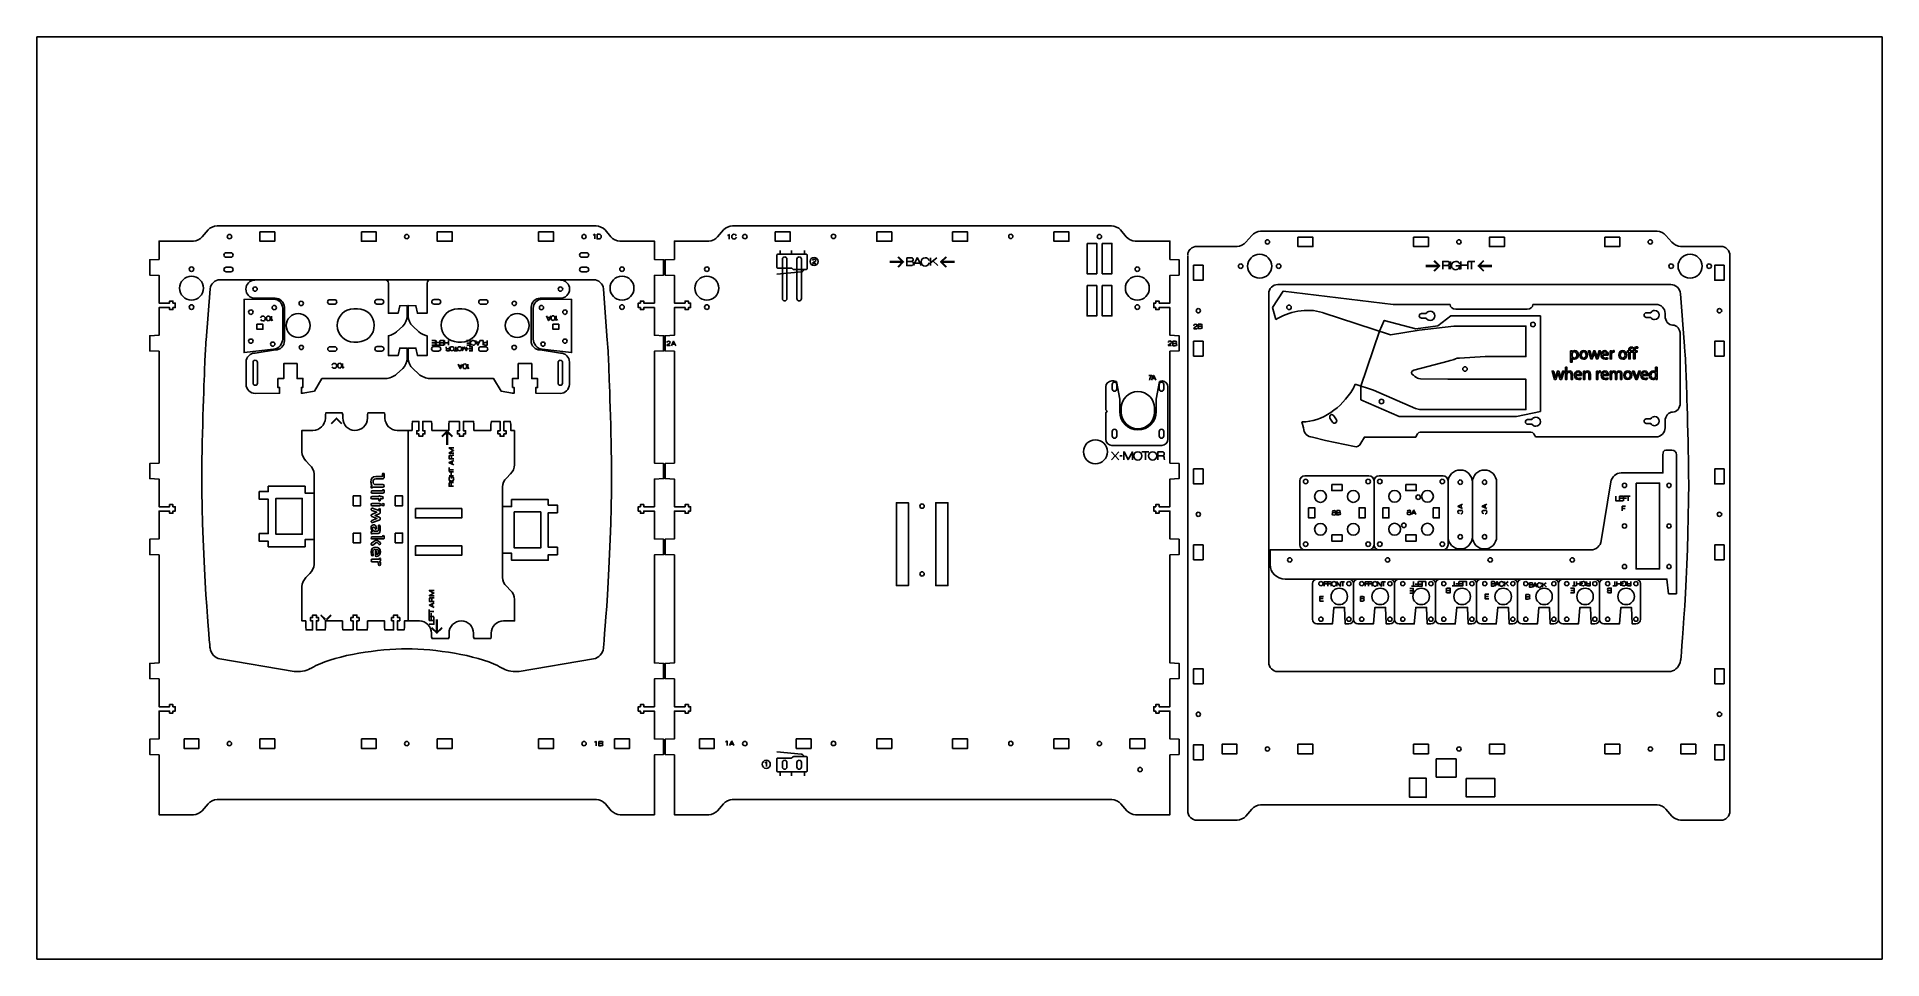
# Model space of a CAD drawing. Header units: millimetres. Extents: x -1219 to 0, y -610 to 0.
import ezdxf

# ---------------------------------------------------------------- set-up
doc = ezdxf.new("R2010")
doc.units = ezdxf.units.MM

msp = doc.modelspace()

# ---------------------------------------------------------------- linework, layer by layer
for p, q in [((0, 0), (-1219.2, 0)), ((-1219.2, 0), (-1219.2, -609.6)), ((0, 0), (0, -609.6)), ((0, -609.6), (-1219.2, -609.6))]:
    msp.add_line(p, q)
at = {"color": 1}
for points in [[(-1106, -127.6), (-1109.9, -132.2)], [(-849.7, -124.9), (-1100.2, -124.9)], [(-1071.8, -128.9), (-1062, -128.9), (-1062, -135.1), (-1071.8, -135.1), (-1071.8, -128.9)], [(-1004.8, -128.9), (-995, -128.9), (-995, -135.1), (-1004.8, -135.1), (-1004.8, -128.9), (-1004.8, -128.9)], [(-954.7, -128.9), (-944.8, -128.9), (-944.8, -135.1), (-954.7, -135.1), (-954.7, -128.9), (-954.7, -128.9)], [(-887.7, -128.9), (-877.8, -128.9), (-877.8, -135.1), (-887.7, -135.1), (-887.7, -128.9)], [(-839.9, -132.2), (-843.8, -127.6)], [(-765.5, -127.6), (-769.4, -132.2)], [(-509.1, -124.9), (-759.6, -124.9)], [(-731.3, -128.9), (-721.4, -128.9), (-721.4, -135.1), (-731.3, -135.1), (-731.3, -128.9)], [(-664.3, -128.9), (-654.4, -128.9), (-654.4, -135.1), (-664.3, -135.1), (-664.3, -128.9), (-664.3, -128.9)], [(-614.2, -128.9), (-604.3, -128.9), (-604.3, -135.1), (-614.2, -135.1), (-614.2, -128.9), (-614.2, -128.9)], [(-547.2, -128.9), (-537.3, -128.9), (-537.3, -135.1), (-547.2, -135.1), (-547.2, -128.9)], [(-499.4, -132.2), (-503.3, -127.6)], [(-420.4, -135.8), (-416.5, -131.2)], [(-410.7, -128.5), (-148.6, -128.5)], [(-386, -132.4), (-376.1, -132.4), (-376.1, -138.6), (-386, -138.6), (-386, -132.4)], [(-309.6, -138.6), (-299.8, -138.6), (-299.8, -132.4), (-309.6, -132.4), (-309.6, -138.6), (-309.6, -138.6)], [(-259.5, -138.6), (-249.6, -138.6), (-249.6, -132.4), (-259.5, -132.4), (-259.5, -138.6), (-259.5, -138.6)], [(-183.2, -132.4), (-173.3, -132.4), (-173.3, -138.6), (-183.2, -138.6), (-183.2, -132.4)], [(-142.8, -131.2), (-138.9, -135.8)], [(-1115.7, -135), (-1138.5, -135), (-1138.5, -147.1), (-1144.6, -147.3), (-1144.6, -157.4), (-1138.5, -157.7), (-1138.5, -176), (-1131.5, -176), (-1131.5, -174.6), (-1129.3, -174.6), (-1129.3, -176), (-1127.8, -176), (-1127.8, -178.9), (-1129.3, -178.9), (-1129.3, -180.3), (-1131.5, -180.3), (-1131.5, -178.9), (-1138.5, -178.9), (-1138.5, -197.2), (-1144.6, -197.5), (-1144.6, -207.6), (-1138.5, -207.8), (-1138.5, -281.7), (-1144.6, -282), (-1144.6, -292), (-1138.5, -292.3), (-1138.5, -310.6), (-1131.5, -310.6), (-1131.5, -309.2), (-1129.3, -309.2), (-1129.3, -310.6), (-1127.8, -310.6), (-1127.8, -313.5), (-1129.3, -313.5), (-1129.3, -314.9), (-1131.5, -314.9), (-1131.5, -313.5), (-1138.5, -313.5), (-1138.5, -331.9), (-1144.6, -332.1), (-1144.6, -342.2), (-1138.5, -342.4), (-1138.5, -413.8), (-1144.6, -414.1), (-1144.6, -424.2), (-1138.5, -424.4), (-1138.5, -442.8), (-1131.5, -442.8), (-1131.5, -441.4), (-1129.3, -441.4), (-1129.3, -442.8), (-1127.8, -442.8), (-1127.8, -445.6), (-1129.3, -445.6), (-1129.3, -447), (-1131.5, -447), (-1131.5, -445.6), (-1138.5, -445.6), (-1138.5, -464), (-1144.6, -464.3), (-1144.6, -474.3), (-1138.5, -474.6), (-1138.5, -514.2), (-1115.8, -514.2)], [(-1091.1, -142.7), (-1094.1, -142.7)], [(-1094.1, -145.7), (-1091.1, -145.7), (-1091.1, -145.7)], [(-856.1, -142.7), (-859.1, -142.7)], [(-859.1, -145.7), (-856.1, -145.7), (-856.1, -145.7)], [(-811.2, -514.2), (-811.2, -474.6), (-805.1, -474.3), (-805.1, -464.3), (-811.2, -464), (-811.2, -445.6), (-818.2, -445.6), (-818.2, -447), (-820.4, -447), (-820.4, -445.6), (-821.9, -445.6), (-821.9, -442.8), (-820.4, -442.8), (-820.4, -441.4), (-818.2, -441.4), (-818.2, -442.8), (-811.2, -442.8), (-811.2, -424.4), (-805.1, -424.2), (-805.1, -414.1), (-811.2, -413.8), (-811.2, -342.4), (-805.1, -342.2), (-805.1, -332.1), (-811.2, -331.9), (-811.2, -313.5), (-818.2, -313.5), (-818.2, -314.9), (-820.4, -314.9), (-820.4, -313.5), (-821.9, -313.5), (-821.9, -310.6), (-820.4, -310.6), (-820.4, -309.2), (-818.2, -309.2), (-818.2, -310.6), (-811.2, -310.6), (-811.2, -292.3), (-805.1, -292), (-805.1, -282), (-811.2, -281.7), (-811.2, -207.8), (-805.1, -207.6), (-805.1, -197.5), (-811.2, -197.2), (-811.2, -178.9), (-818.2, -178.9), (-818.2, -180.3), (-820.4, -180.3), (-820.4, -178.9), (-821.9, -178.9), (-821.9, -176), (-820.4, -176), (-820.4, -174.6), (-818.2, -174.6), (-818.2, -176), (-811.2, -176), (-811.2, -157.7), (-805.1, -157.4), (-805.1, -147.3), (-811.2, -147.1), (-811.2, -135), (-834.1, -135)], [(-775.2, -135), (-798, -135), (-798, -147.1), (-804.1, -147.3), (-804.1, -157.4), (-798, -157.7), (-798, -176), (-790.9, -176), (-790.9, -174.6), (-788.7, -174.6), (-788.7, -176), (-787.3, -176), (-787.3, -178.9), (-788.7, -178.9), (-788.7, -180.3), (-790.9, -180.3), (-790.9, -178.9), (-798, -178.9), (-798, -197.2), (-804.1, -197.5), (-804.1, -207.6), (-798, -207.8), (-798, -281.7), (-804.1, -282), (-804.1, -292), (-798, -292.3), (-798, -310.6), (-790.9, -310.6), (-790.9, -309.2), (-788.7, -309.2), (-788.7, -310.6), (-787.3, -310.6), (-787.3, -313.5), (-788.7, -313.5), (-788.7, -314.9), (-790.9, -314.9), (-790.9, -313.5), (-798, -313.5), (-798, -331.9), (-804.1, -332.1), (-804.1, -342.2), (-798, -342.4), (-798, -413.8), (-804.1, -414.1), (-804.1, -424.2), (-798, -424.4), (-798, -442.8), (-790.9, -442.8), (-790.9, -441.4), (-788.7, -441.4), (-788.7, -442.8), (-787.3, -442.8), (-787.3, -445.6), (-788.7, -445.6), (-788.7, -447), (-790.9, -447), (-790.9, -445.6), (-798, -445.6), (-798, -464), (-804.1, -464.3), (-804.1, -474.3), (-798, -474.6), (-798, -514.2), (-775.2, -514.2)], [(-525.3, -136.5), (-518.9, -136.5), (-518.9, -156.6), (-525.3, -156.6), (-525.3, -136.5), (-525.3, -136.5)], [(-515.3, -136.5), (-508.9, -136.5), (-508.9, -156.6), (-515.3, -156.6), (-515.3, -136.5), (-515.3, -136.5)], [(-470.6, -514.2), (-470.6, -474.6), (-464.5, -474.3), (-464.5, -464.3), (-470.6, -464), (-470.6, -445.6), (-477.7, -445.6), (-477.7, -447), (-479.9, -447), (-479.9, -445.6), (-481.3, -445.6), (-481.3, -442.8), (-479.9, -442.8), (-479.9, -441.4), (-477.7, -441.4), (-477.7, -442.8), (-470.6, -442.8), (-470.6, -424.4), (-464.5, -424.2), (-464.5, -414.1), (-470.6, -413.8), (-470.6, -342.4), (-464.5, -342.2), (-464.5, -332.1), (-470.6, -331.9), (-470.6, -313.5), (-477.7, -313.5), (-477.7, -314.9), (-479.9, -314.9), (-479.9, -313.5), (-481.3, -313.5), (-481.3, -310.6), (-479.9, -310.6), (-479.9, -309.2), (-477.7, -309.2), (-477.7, -310.6), (-470.6, -310.6), (-470.6, -292.3), (-464.5, -292), (-464.5, -282), (-470.6, -281.7), (-470.6, -207.8), (-464.5, -207.6), (-464.5, -197.5), (-470.6, -197.2), (-470.6, -178.9), (-477.7, -178.9), (-477.7, -180.3), (-479.9, -180.3), (-479.9, -178.9), (-481.3, -178.9), (-481.3, -176), (-479.9, -176), (-479.9, -174.6), (-477.7, -174.6), (-477.7, -176), (-470.6, -176), (-470.6, -157.7), (-464.5, -157.4), (-464.5, -147.3), (-470.6, -147.1), (-470.6, -135), (-493.6, -135)], [(-458.8, -511.7), (-458.8, -144.6)], [(-452.7, -138.5), (-426.2, -138.5)], [(-133.1, -138.5), (-106.5, -138.5)], [(-100.5, -144.6), (-100.5, -511.7)], [(-1091.1, -152.3), (-1094.1, -152.3)], [(-1094.1, -155.3), (-1091.1, -155.3), (-1091.1, -155.3)], [(-856.1, -152.3), (-859.1, -152.3)], [(-859.1, -155.3), (-856.1, -155.3), (-856.1, -155.3)], [(-726.6, -146.9), (-726.6, -173)], [(-723.6, -173), (-723.6, -146.9), (-723.6, -146.9)], [(-717, -146.9), (-717, -173)], [(-714, -173), (-714, -146.9), (-714, -146.9)], [(-454.9, -160.9), (-448.7, -160.9), (-448.7, -151), (-454.9, -151), (-454.9, -160.9), (-454.9, -160.9)], [(-110.6, -160.9), (-104.4, -160.9), (-104.4, -151), (-110.6, -151), (-110.6, -160.9), (-110.6, -160.9)], [(-1107.4, -200.4), (-1104.8, -166.5)], [(-1098.2, -160.5), (-851.4, -160.5)], [(-986.9, -162.9), (-986.9, -182.7), (-980.5, -182.7), (-979.5, -177.7), (-974.5, -177.6), (-974.5, -184.5)], [(-961.4, -162.9), (-961.4, -182.7), (-967.8, -182.7), (-968.8, -177.7), (-973.8, -177.6), (-973.8, -184.5)], [(-844.9, -166.5), (-842.3, -200.7)], [(-525.3, -164.4), (-518.9, -164.4), (-518.9, -184.4), (-525.3, -184.4), (-525.3, -164.4), (-525.3, -164.4)], [(-515.3, -164.4), (-508.9, -164.4), (-508.9, -184.4), (-515.3, -184.4), (-515.3, -164.4), (-515.3, -164.4)], [(-405.3, -169.7), (-405.3, -413.5)], [(-285.5, -177), (-285.5, -176.9), (-323.1, -176.9), (-395.8, -168.1), (-402.7, -178.8), (-400.6, -186.9)], [(-139.7, -163.7), (-399.3, -163.7)], [(-130.6, -204.4), (-133.1, -169.8)], [(-1062.8, -173.4), (-1082.3, -173.5), (-1082.3, -208.7), (-1062.8, -206.4)], [(-1061.8, -172.7), (-1075, -172.7)], [(-1056.8, -199.7), (-1056.8, -179.4), (-1056.8, -179.4)], [(-1055.6, -200.9), (-1055.7, -178.7)], [(-1025.6, -173.7), (-1022.6, -173.7), (-1022.6, -173.7)], [(-1022.6, -176.7), (-1025.6, -176.7)], [(-1009.8, -179.7), (-1007.3, -179.7), (-1007.3, -179.7)], [(-994.5, -173.6), (-991.5, -173.6), (-991.5, -173.6)], [(-991.5, -176.6), (-994.5, -176.6)], [(-953.8, -173.6), (-956.8, -173.6), (-956.8, -173.6)], [(-956.8, -176.6), (-953.8, -176.6)], [(-938.5, -179.7), (-941, -179.7), (-941, -179.7)], [(-922.7, -173.7), (-925.7, -173.7), (-925.7, -173.7)], [(-925.7, -176.7), (-922.7, -176.7)], [(-892.7, -200.9), (-892.6, -178.7)], [(-891.3, -199.7), (-891.3, -179.4), (-891.3, -179.4)], [(-886.6, -172.7), (-873.3, -172.7)], [(-885.3, -173.4), (-865.9, -173.5), (-865.9, -208.7), (-885.4, -206.4)], [(-369.2, -182.4), (-369.2, -182.4), (-324.9, -196.9), (-305.8, -193.8), (-282.9, -191.2), (-235.3, -191.2), (-235.3, -211.3), (-255.3, -211.3)], [(-234.5, -180), (-281.7, -180)], [(-149.4, -176.8), (-230.7, -176.9), (-230.7, -177)], [(-152.9, -182.3), (-155.8, -182.3)], [(-143.4, -184.5), (-143.4, -182.8)], [(-1073.8, -190.6), (-1073.8, -189.9), (-1069.9, -189.9), (-1069.9, -193.2), (-1073.8, -193.2), (-1073.8, -190.6), (-1073.8, -190.6)], [(-977.4, -191.2), (-981.5, -195)], [(-970.9, -191.2), (-966.8, -195)], [(-874.4, -190.6), (-874.4, -189.9), (-878.2, -189.9), (-878.2, -193.2), (-874.4, -193.2), (-874.4, -190.6), (-874.4, -190.6)], [(-301.2, -182.9), (-304.3, -182.9)], [(-304.3, -185.9), (-301.2, -185.9)], [(-155.8, -185.4), (-152.9, -185.4)], [(-138.4, -190.5), (-138.4, -190.5)], [(-1075, -209), (-1061.6, -206.9)], [(-1025.5, -204.8), (-1022.5, -204.8), (-1022.5, -204.8)], [(-1007.2, -201.7), (-1009.7, -201.7)], [(-994.4, -204.7), (-991.4, -204.7), (-991.4, -204.7)], [(-986.9, -197.6), (-986.9, -197.6), (-986.9, -210.7), (-980.5, -210.7), (-979.5, -205.7), (-974.5, -205.7), (-974.5, -212.5)], [(-961.5, -197.6), (-961.4, -197.6), (-961.4, -210.7), (-967.8, -210.7), (-968.8, -205.7), (-973.8, -205.7), (-973.8, -212.5)], [(-953.9, -204.7), (-956.9, -204.7), (-956.9, -204.7)], [(-941.1, -201.7), (-938.6, -201.7)], [(-922.8, -204.8), (-925.8, -204.8), (-925.8, -204.8)], [(-873.3, -209), (-886.7, -206.9)], [(-454.9, -211), (-448.7, -211), (-448.7, -201.2), (-454.9, -201.2), (-454.9, -211), (-454.9, -211)], [(-133.4, -242), (-133.4, -196.5)], [(-110.6, -211), (-104.4, -211), (-104.4, -201.2), (-110.6, -201.2), (-110.6, -211), (-110.6, -211)], [(-1081, -229.7), (-1081, -215)], [(-1076.4, -215.2), (-1076.4, -228.9), (-1076.4, -228.9)], [(-988.7, -225.9), (-1030.9, -225.9), (-1035.8, -234.1), (-1043.4, -235.6), (-1044.4, -235.6), (-1044.4, -231.7), (-1043.4, -231.7), (-1043.4, -225.8), (-1043.4, -225.8), (-1047.3, -225.9), (-1047.3, -215.9), (-1049.3, -215.9), (-1049.3, -215.9), (-1054, -215.9), (-1054, -215.9), (-1056.1, -215.9), (-1056.1, -225.9), (-1059.9, -225.9), (-1059.9, -225.9), (-1059.9, -231.8), (-1058.9, -231.7), (-1058.9, -235.6), (-1074.9, -235.7)], [(-1073.5, -228.9), (-1073.5, -215.2)], [(-1022.5, -207.8), (-1025.5, -207.8)], [(-991.4, -207.7), (-994.4, -207.7)], [(-977.4, -219.3), (-981.5, -223)], [(-970.9, -219.3), (-966.8, -223)], [(-959.6, -225.9), (-917.5, -225.9), (-912.5, -234.1), (-905, -235.6), (-903.9, -235.6), (-903.9, -231.7), (-904.9, -231.7), (-904.9, -225.8), (-904.9, -225.8), (-901.1, -225.9), (-901.1, -215.9), (-899, -215.9), (-899, -215.9), (-894.3, -215.9), (-894.3, -215.9), (-892.2, -215.9), (-892.2, -225.9), (-888.4, -225.9), (-888.4, -225.9), (-888.4, -231.8), (-889.5, -231.7), (-889.5, -235.6), (-873.4, -235.7)], [(-956.9, -207.7), (-953.9, -207.7)], [(-925.8, -207.8), (-922.8, -207.8)], [(-874.8, -228.9), (-874.8, -215.2)], [(-871.9, -215.2), (-872, -228.9), (-872, -228.9)], [(-867.4, -229.7), (-867.3, -215)], [(-286.7, -214.4), (-309.4, -220.2)], [(-262.3, -211.3), (-279.3, -212.3)], [(-508.7, -232.7), (-508.7, -229.7)], [(-505.7, -229.7), (-505.7, -232.7), (-505.7, -232.7)], [(-477.6, -232.7), (-477.6, -229.7)], [(-474.6, -229.7), (-474.6, -232.7), (-474.6, -232.7)], [(-279.8, -226.3), (-235.3, -226.3), (-235.3, -246.4), (-305.6, -246.4), (-308.4, -245.7), (-336.1, -233.5), (-348.2, -229.6)], [(-309.7, -223.7), (-308.7, -224.5)], [(-305, -226), (-286.9, -226.3)], [(-1028.6, -252.1), (-1028.6, -251.9), (-1028.6, -249.8), (-1028.3, -248.6), (-1017.4, -248.6), (-1017, -249.8), (-1017, -251.7), (-1017, -251.9)], [(-1000.8, -251.9), (-1000.8, -251.7), (-1000.8, -249.8), (-1000.5, -248.6), (-989.6, -248.6), (-989.2, -249.8), (-989.2, -251.9), (-989.2, -252.1)], [(-903.6, -260.1), (-906.1, -260.1), (-906.1, -256), (-906.4, -254.2), (-910.6, -254.2), (-910.6, -260.3), (-909.2, -260.3), (-909.2, -262.4), (-910.6, -262.4), (-910.6, -264), (-913.2, -264), (-913.2, -262.4), (-914.6, -262.4), (-914.6, -260.3), (-913.2, -260.3), (-913.2, -254.2), (-918.9, -254.2), (-919.2, -256), (-919.2, -260.1), (-930.4, -260.1), (-930.4, -256), (-930.7, -254.2), (-937.4, -254.2), (-937.4, -260.3), (-936, -260.3), (-936, -262.4), (-937.4, -262.4), (-937.4, -264), (-940, -264), (-940, -262.4), (-941.4, -262.4), (-941.4, -260.3), (-940, -260.3), (-940, -254.2), (-946.8, -254.2), (-947, -256), (-947, -260.1), (-958.2, -260.1), (-958.2, -256), (-958.5, -254.2), (-964.2, -254.2), (-964.2, -260.3), (-962.8, -260.3), (-962.8, -262.4), (-964.2, -262.4), (-964.2, -264), (-966.8, -264), (-966.8, -262.4), (-968.2, -262.4), (-968.2, -260.3), (-966.8, -260.3), (-966.8, -254.2), (-971.1, -254.2), (-971.3, -256), (-971.3, -260.1), (-973.8, -260.1), (-973.8, -386.1), (-966.5, -386.1)], [(-502.7, -248), (-502.7, -245.5)], [(-480.7, -245.5), (-480.7, -248), (-480.7, -248)], [(-383.3, -254.5), (-382.3, -258.5)], [(-364.8, -252), (-363.1, -254.7)], [(-360.6, -253.1), (-362.2, -250.4), (-362.2, -250.4)], [(-231.5, -253), (-234.2, -253)], [(-152.9, -252.5), (-155.8, -252.5)], [(-155.8, -255.5), (-152.9, -255.5)], [(-143.4, -258.4), (-143.4, -254)], [(-1044.1, -274.4), (-1044.1, -260.1), (-1036.8, -260.1)], [(-981.1, -260.1), (-973.8, -260.1)], [(-903.6, -282.9), (-903.6, -260.1), (-903.6, -260.1)], [(-508.7, -263.8), (-508.7, -260.8)], [(-505.7, -260.8), (-505.7, -263.8), (-505.7, -263.8)], [(-477.6, -263.8), (-477.6, -260.8)], [(-474.6, -260.8), (-474.6, -263.8), (-474.6, -263.8)], [(-376.3, -264.6), (-367.7, -266.9), (-348.7, -270.8)], [(-344.4, -268.5), (-342, -264.5), (-308.1, -264.5)], [(-305.2, -261.2), (-232, -261.2)], [(-234.2, -256), (-231.3, -256)], [(-229.1, -264.4), (-149.4, -264.4)], [(-1038.8, -283.1), (-1041.4, -280.2)], [(-172.4, -288.2), (-144.8, -288.2), (-144.8, -276.2)], [(-142.8, -273.1), (-138.9, -273.1)], [(-135.9, -276.2), (-135.9, -291.2), (-135.9, -291.2)], [(-1036, -348.7), (-1036, -288.9)], [(-995.3, -292.2), (-990.7, -292.2)], [(-990.8, -288.9), (-990.8, -290.5), (-995.2, -290.5)], [(-989.8, -291.3), (-989.8, -288.9), (-989.8, -288.9)], [(-908.9, -291.6), (-906.3, -288.8)], [(-454.9, -295.5), (-448.7, -295.5), (-448.7, -285.6), (-454.9, -285.6), (-454.9, -295.5), (-454.9, -295.5)], [(-135.9, -291.2), (-135.9, -368.1), (-141.1, -368.1), (-142.2, -358.4), (-391.2, -358.4), (-394.4, -358.4)], [(-339.1, -290.1), (-381.4, -290.1)], [(-290.1, -290.1), (-332.4, -290.1)], [(-110.6, -295.5), (-104.4, -295.5), (-104.4, -285.6), (-110.6, -285.6), (-110.6, -295.5), (-110.6, -295.5)], [(-1036, -332.3), (-1042, -332.3), (-1042, -337), (-1066.3, -337), (-1066.3, -333.4), (-1072.3, -333.4), (-1072.3, -328.3), (-1066.3, -328.3), (-1066.3, -305.6), (-1072.3, -305.6), (-1072.3, -300.6), (-1066.3, -300.6), (-1066.3, -297), (-1042, -297), (-1042, -301.6), (-1036, -301.6)], [(-1010.2, -303.4), (-1005.3, -303.4), (-1005.3, -309.9), (-1010.2, -309.9), (-1010.2, -303.4), (-1010.2, -303.4)], [(-998.4, -297.2), (-998.4, -297.7)], [(-997.8, -296.5), (-997.7, -296.7), (-997.9, -296.7)], [(-990.8, -299.8), (-990.8, -300), (-997.7, -300)], [(-997.7, -301.5), (-990.6, -301.5)], [(-993.3, -303.8), (-993.3, -303.9), (-993.4, -303.9), (-997.7, -303.9)], [(-997.5, -297.7), (-997.5, -297.6), (-995.3, -297.6)], [(-990.7, -295.9), (-995.3, -295.9)], [(-995.2, -297.6), (-990.7, -297.6)], [(-991.2, -303.9), (-992.3, -303.9), (-992.3, -303.8)], [(-989.8, -300.7), (-989.8, -299.8), (-989.8, -299.8)], [(-982.4, -303.4), (-977.6, -303.4), (-977.6, -309.9), (-982.4, -309.9), (-982.4, -303.4), (-982.4, -303.4)], [(-911.6, -357.3), (-911.6, -297.5)], [(-384.7, -293.4), (-384.7, -335.8)], [(-363.6, -295.9), (-356.8, -295.9), (-356.8, -299.9), (-363.6, -299.9), (-363.6, -295.9), (-363.6, -295.9)], [(-335.7, -335.7), (-335.7, -293.4)], [(-314.7, -295.9), (-307.8, -295.9), (-307.8, -299.9), (-314.7, -299.9), (-314.7, -295.9), (-314.7, -295.9)], [(-286.8, -335.7), (-286.8, -293.4)], [(-270.7, -330.5), (-270.7, -294.4)], [(-254.7, -294.4), (-254.7, -330.5), (-254.7, -330.5)], [(-185.6, -333.1), (-179.2, -294.2)], [(-162.5, -294.9), (-147, -294.9), (-147, -351.7), (-162.5, -351.7), (-162.5, -294.9), (-162.5, -294.9)], [(-1061.3, -328.8), (-1043.9, -328.8), (-1043.9, -305.1), (-1061.3, -305.1), (-1061.3, -328.8), (-1061.3, -328.8)], [(-998.3, -316.2), (-998.4, -316.2), (-998.3, -316.2)], [(-998.3, -316.5), (-998.4, -316.5), (-998.3, -316.5)], [(-998.1, -315.8), (-998.1, -315.8)], [(-998.1, -316.8), (-998.1, -316.9)], [(-997.9, -313), (-994.5, -314.2), (-994.5, -314.2)], [(-994.5, -314.2), (-997.9, -315.6)], [(-997.7, -305.4), (-993.2, -305.4), (-993.2, -306)], [(-992.9, -308.4), (-997.7, -308.4)], [(-997.7, -309.9), (-992.9, -309.9)], [(-993.2, -312.3), (-993.2, -313.1), (-997.4, -311.6)], [(-993, -317.5), (-995.7, -316.3), (-993, -315.2)], [(-992.3, -306), (-992.3, -305.4), (-991.2, -305.4)], [(-992.3, -314), (-992.3, -312.3)], [(-992.3, -314.2), (-992.3, -314.2), (-992.3, -314.1)], [(-969.1, -311.8), (-938.5, -311.8), (-938.5, -318), (-969.1, -318), (-969.1, -311.8), (-969.1, -311.8)], [(-911.6, -341.3), (-905.6, -341.3), (-905.6, -345.9), (-881.3, -345.9), (-881.3, -342.3), (-875.3, -342.3), (-875.3, -337.3), (-881.3, -337.3), (-881.3, -314.5), (-875.3, -314.5), (-875.3, -309.5), (-881.3, -309.5), (-881.3, -305.9), (-905.6, -305.9), (-905.6, -310.5), (-911.6, -310.5)], [(-903.8, -337.8), (-886.3, -337.8), (-886.3, -314), (-903.8, -314), (-903.8, -337.8), (-903.8, -337.8)], [(-651.3, -328.8), (-651.3, -307.9), (-643.3, -307.9), (-643.3, -362.7), (-651.3, -362.7), (-651.3, -328.8), (-651.3, -328.8)], [(-617.2, -336.3), (-617.2, -362.7), (-625.3, -362.7), (-625.3, -307.9), (-617.2, -307.9), (-617.2, -336.3), (-617.2, -336.3)], [(-378.9, -311.2), (-374.9, -311.2), (-374.9, -318), (-378.9, -318), (-378.9, -311.2), (-378.9, -311.2)], [(-341.6, -318), (-345.6, -318), (-345.6, -311.2), (-341.6, -311.2), (-341.6, -318), (-341.6, -318)], [(-329.9, -311.2), (-325.9, -311.2), (-325.9, -318), (-329.9, -318), (-329.9, -311.2), (-329.9, -311.2)], [(-296.6, -311.2), (-292.6, -311.2), (-292.6, -318), (-296.6, -318), (-296.6, -311.2), (-296.6, -311.2)], [(-1010.2, -328), (-1005.3, -328), (-1005.3, -334.4), (-1010.2, -334.4), (-1010.2, -328), (-1010.2, -328)], [(-997.9, -317), (-994.5, -318.4), (-997.9, -319.7)], [(-997.5, -326.6), (-997.3, -326.8), (-997.3, -326.8)], [(-997.3, -326.8), (-997.5, -326.8)], [(-997.4, -321.1), (-993, -319.5)], [(-996.7, -328.2), (-993.8, -328.2)], [(-994, -326.7), (-996.1, -326.7)], [(-993.6, -323.3), (-993.4, -325), (-993.4, -325.5)], [(-992.3, -324.8), (-992.5, -323.3)], [(-982.4, -328), (-977.6, -328), (-977.6, -334.4), (-982.4, -334.4), (-982.4, -328), (-982.4, -328)], [(-998.4, -340.5), (-998.2, -342.4)], [(-995.8, -333), (-998.1, -334.6)], [(-990.8, -330.1), (-990.8, -330.4), (-997.7, -330.4)], [(-997.7, -331.9), (-990.6, -331.9)], [(-997, -342.4), (-997.3, -340.5)], [(-997.2, -335.9), (-994.7, -334.1), (-993.3, -335.4)], [(-995.5, -340.1), (-995.5, -340.2)], [(-995.5, -340.2), (-995.5, -342.5)], [(-994.6, -342), (-994.7, -342), (-994.7, -340.2)], [(-992.4, -334.3), (-994.1, -332.8)], [(-989.8, -331), (-989.8, -330.1), (-989.8, -330.1)], [(-989.8, -331.1), (-989.8, -331.1)], [(-969.1, -336.4), (-938.5, -336.4), (-938.5, -342.6), (-969.1, -342.6), (-969.1, -336.4), (-969.1, -336.4)], [(-454.9, -345.6), (-448.7, -345.6), (-448.7, -335.8), (-454.9, -335.8), (-454.9, -345.6), (-454.9, -345.6)], [(-404.4, -348.7), (-404.4, -339.1), (-192.4, -339.1)], [(-363.6, -329.2), (-356.8, -329.2), (-356.8, -333.3), (-363.6, -333.3), (-363.6, -329.2), (-363.6, -329.2)], [(-314.7, -333.3), (-314.7, -329.2), (-307.8, -329.2), (-307.8, -333.3), (-314.7, -333.3), (-314.7, -333.3)], [(-110.6, -345.6), (-104.4, -345.6), (-104.4, -335.8), (-110.6, -335.8), (-110.6, -345.6), (-110.6, -345.6)], [(-993.1, -345), (-993.1, -345.3), (-997.7, -345.3)], [(-997.7, -346.9), (-994.1, -346.9), (-993.4, -347.8), (-993.4, -348.7)], [(-995.5, -342.6), (-995.5, -342.8)], [(-992.7, -347), (-993, -346.9), (-992.7, -346.8)], [(-992.2, -346.1), (-992.2, -346.1)], [(-992.1, -346), (-992.1, -345), (-992.1, -345)], [(-992.1, -348.7), (-992.1, -347.7)], [(-973.8, -386.1), (-976.4, -386.1), (-976.4, -390.2), (-976.6, -392), (-980.9, -392), (-980.9, -385.9), (-979.5, -385.9), (-979.5, -383.8), (-980.9, -383.8), (-980.9, -382.2), (-983.5, -382.2), (-983.5, -383.8), (-984.9, -383.8), (-984.9, -385.9), (-983.5, -385.9), (-983.5, -392), (-989.2, -392), (-989.5, -390.2), (-989.5, -386.1), (-1000.7, -386.1), (-1000.7, -390.2), (-1000.9, -392), (-1007.7, -392), (-1007.7, -385.9), (-1006.3, -385.9), (-1006.3, -383.8), (-1007.7, -383.8), (-1007.7, -382.2), (-1010.3, -382.2), (-1010.3, -383.8), (-1011.7, -383.8), (-1011.7, -385.9), (-1010.3, -385.9), (-1010.3, -392), (-1017, -392), (-1017.3, -390.2), (-1017.3, -386.1), (-1028.5, -386.1), (-1028.5, -390.2), (-1028.7, -392), (-1034.5, -392), (-1034.5, -385.9), (-1033.1, -385.9), (-1033.1, -383.8), (-1034.5, -383.8), (-1034.5, -382.2), (-1037.1, -382.2), (-1037.1, -383.8), (-1038.5, -383.8), (-1038.5, -385.9), (-1037.1, -385.9), (-1037.1, -392), (-1041.3, -392), (-1041.6, -390.2), (-1041.6, -386.1), (-1044.1, -386.1), (-1044.1, -363.3)], [(-1041.4, -357.4), (-1038.8, -354.6)], [(-906.3, -366), (-908.9, -363.1)], [(-376.4, -361.4), (-376.4, -385)], [(-349.3, -361.4), (-349.3, -385)], [(-322.2, -361.4), (-322.2, -385)], [(-295.1, -361.4), (-295.1, -385)], [(-268, -361.4), (-268, -385)], [(-240.9, -361.4), (-240.9, -385)], [(-213.9, -361.4), (-213.9, -385)], [(-186.8, -361.4), (-186.8, -385)], [(-159.7, -385), (-159.7, -361.4)], [(-910.9, -386.1), (-903.6, -386.1), (-903.6, -371.8)], [(-373.4, -388), (-363.2, -388), (-362.2, -377.1), (-355.2, -377.1), (-355.2, -377.1), (-354.7, -388), (-352.3, -388)], [(-346.3, -388), (-336.1, -388), (-335.1, -377.1), (-328.1, -377.1), (-328.1, -377.1), (-327.6, -388), (-325.2, -388)], [(-319.2, -388), (-309.1, -388), (-308.1, -377.1), (-301, -377.1), (-300.5, -388), (-298.1, -388)], [(-292.1, -388), (-282, -388), (-281, -377.1), (-273.9, -377.1), (-273.9, -377.1), (-273.4, -388), (-271, -388)], [(-265, -388), (-254.9, -388), (-253.9, -377.1), (-246.9, -377.1), (-246.9, -377.1), (-246.4, -388), (-244, -388)], [(-237.9, -388), (-227.8, -388), (-226.8, -377.1), (-219.8, -377.1), (-219.8, -377.1), (-219.3, -388), (-216.9, -388)], [(-210.9, -388), (-200.7, -388), (-199.7, -377.1), (-192.7, -377.1), (-192.7, -377.1), (-192.2, -388), (-189.8, -388)], [(-183.8, -388), (-173.6, -388), (-172.6, -377.1), (-165.6, -377.1), (-165.6, -377.1), (-165.1, -388), (-162.7, -388)], [(-958.5, -394.2), (-958.5, -396.6), (-958.1, -397.7), (-947.2, -397.7), (-946.9, -396.6), (-946.9, -394.2)], [(-930.7, -394.2), (-930.7, -396.6), (-930.3, -397.7), (-919.3, -397.7), (-919.1, -396.6), (-919.1, -394.2)], [(-1049.2, -419.5), (-1098.3, -411.2)], [(-851.4, -411.2), (-900.5, -419.5)], [(-1034.9, -415.6), (-1036.2, -416.3)], [(-913.5, -416.3), (-914.8, -415.6)], [(-454.9, -427.6), (-448.7, -427.6), (-448.7, -417.7), (-454.9, -417.7), (-454.9, -427.6), (-454.9, -427.6)], [(-399.3, -419.5), (-139.7, -419.5), (-139.6, -419.4), (-139.6, -419.4)], [(-110.6, -427.6), (-104.4, -427.6), (-104.4, -417.7), (-110.6, -417.7), (-110.6, -427.6), (-110.6, -427.6)], [(-1122, -464.1), (-1112.1, -464.1), (-1112.1, -470.3), (-1122, -470.3), (-1122, -464.1), (-1122, -464.1)], [(-1071.8, -464.1), (-1062, -464.1), (-1062, -470.3), (-1071.8, -470.3), (-1071.8, -464.1), (-1071.8, -464.1)], [(-1004.8, -464.1), (-995, -464.1), (-995, -470.3), (-1004.8, -470.3), (-1004.8, -464.1), (-1004.8, -464.1)], [(-954.7, -464.1), (-944.8, -464.1), (-944.8, -470.3), (-954.7, -470.3), (-954.7, -464.1), (-954.7, -464.1)], [(-887.7, -464.1), (-877.8, -464.1), (-877.8, -470.3), (-887.7, -470.3), (-887.7, -464.1), (-887.7, -464.1)], [(-837.5, -464.1), (-827.6, -464.1), (-827.6, -470.3), (-837.5, -470.3), (-837.5, -464.1), (-837.5, -464.1)], [(-781.5, -464.1), (-771.6, -464.1), (-771.6, -470.3), (-781.5, -470.3), (-781.5, -464.1)], [(-717.5, -464.1), (-707.7, -464.1), (-707.7, -470.3), (-717.5, -470.3), (-717.5, -464.1)], [(-664.3, -464.1), (-654.4, -464.1), (-654.4, -470.3), (-664.3, -470.3), (-664.3, -464.1), (-664.3, -464.1)], [(-614.2, -464.1), (-604.3, -464.1), (-604.3, -470.3), (-614.2, -470.3), (-614.2, -464.1), (-614.2, -464.1)], [(-547.2, -464.1), (-537.3, -464.1), (-537.3, -470.3), (-547.2, -470.3), (-547.2, -464.1), (-547.2, -464.1)], [(-497, -464.1), (-487.1, -464.1), (-487.1, -470.3), (-497, -470.3), (-497, -464.1), (-497, -464.1)], [(-454.9, -477.8), (-448.7, -477.8), (-448.7, -467.9), (-454.9, -467.9), (-454.9, -477.8), (-454.9, -477.8)], [(-436.1, -473.8), (-426.3, -473.8), (-426.3, -467.6), (-436.1, -467.6), (-436.1, -473.8), (-436.1, -473.8)], [(-386, -473.8), (-376.1, -473.8), (-376.1, -467.6), (-386, -467.6), (-386, -473.8), (-386, -473.8)], [(-309.6, -473.8), (-299.8, -473.8), (-299.8, -467.6), (-309.6, -467.6), (-309.6, -473.8), (-309.6, -473.8)], [(-259.5, -473.8), (-249.6, -473.8), (-249.6, -467.6), (-259.5, -467.6), (-259.5, -473.8), (-259.5, -473.8)], [(-183.1, -473.8), (-173.3, -473.8), (-173.3, -467.6), (-183.1, -467.6), (-183.1, -473.8), (-183.1, -473.8)], [(-133, -473.8), (-123.1, -473.8), (-123.1, -467.6), (-133, -467.6), (-133, -473.8), (-133, -473.8)], [(-110.6, -477.8), (-104.4, -477.8), (-104.4, -467.9), (-110.6, -467.9), (-110.6, -477.8), (-110.6, -477.8)], [(-726.6, -479.6), (-726.6, -482.6)], [(-723.6, -482.6), (-723.6, -479.6), (-723.6, -479.6)], [(-717, -479.6), (-717, -482.6)], [(-714, -482.6), (-714, -479.6), (-714, -479.6)], [(-294.6, -477.3), (-281.5, -477.3), (-281.5, -489.3), (-294.6, -489.3), (-294.6, -477.3), (-294.6, -477.3)], [(-301.3, -502.5), (-312.3, -502.5), (-312.3, -489.9), (-301.3, -489.9), (-301.3, -502.8), (-301.3, -502.5), (-301.3, -502.5)], [(-274.9, -490.2), (-255.9, -490.2), (-255.9, -502.3), (-274.9, -502.3), (-274.9, -490.2), (-274.9, -490.2)], [(-1109.9, -511.5), (-1106.1, -506.9)], [(-1100.2, -504.2), (-849.4, -504.2)], [(-843.6, -506.9), (-839.7, -511.5)], [(-769.4, -511.5), (-765.5, -506.9)], [(-759.7, -504.2), (-508.9, -504.2)], [(-503, -506.9), (-499.1, -511.5)], [(-416.5, -510.4), (-420.4, -515.1)], [(-148.6, -507.7), (-410.7, -507.7)], [(-138.9, -515.1), (-142.8, -510.4)], [(-833.9, -514.2), (-811.2, -514.2), (-811.2, -514.2)], [(-493.3, -514.2), (-470.6, -514.2), (-470.6, -514.2)], [(-426.2, -517.8), (-452.7, -517.8)], [(-106.5, -517.8), (-133.1, -517.8)]]:
    msp.add_lwpolyline(points, dxfattribs=at)
at = {"color": 5}
for points in [[(-850.7, -130.5), (-850.6, -130.5), (-850.6, -133.5)], [(-849.1, -130.5), (-847.6, -130.5)], [(-847.6, -133.5), (-849.1, -133.5), (-849.1, -130.5), (-849.1, -130.5)], [(-761.9, -130.6), (-761.8, -130.6), (-761.8, -133.6)], [(-730.2, -144.3), (-730.2, -152.2), (-730.2, -152.2)], [(-710.8, -143.7), (-729.7, -143.7)], [(-728.2, -143.7), (-728.2, -141.1)], [(-720.5, -143.7), (-720.5, -141.1)], [(-712, -143.7), (-712, -141.1)], [(-710.3, -153.2), (-710.3, -144.3)], [(-650.4, -145.5), (-647.4, -148.5), (-655.6, -148.5)], [(-650, -145.3), (-646.6, -148.7), (-650, -152.2)], [(-644.4, -146), (-641.6, -146)], [(-641.8, -151.2), (-644.4, -151.2), (-644.4, -146), (-644.4, -146)], [(-640, -151.2), (-637.6, -146), (-637.4, -146), (-635, -151.2)], [(-628.8, -149.3), (-624.5, -146)], [(-628.8, -151.2), (-628.8, -146)], [(-618.6, -152.2), (-622.1, -148.7), (-618.6, -145.3)], [(-613, -148.5), (-621.2, -148.5), (-618.2, -145.5)], [(-714, -155.3), (-730.2, -156.9)], [(-729.7, -152.8), (-720.8, -152.8)], [(-719.9, -153.3), (-719.9, -153.3)], [(-719, -153.8), (-710.8, -153.8)], [(-706.8, -149.9), (-704.5, -149.9)], [(-705.3, -148.6), (-706, -149)], [(-655.6, -149), (-647.4, -149), (-650.4, -152)], [(-641.3, -148.5), (-644.4, -148.5)], [(-641.3, -148.5), (-641.3, -148.5)], [(-635.8, -149.5), (-639.2, -149.5)], [(-627.2, -148.1), (-624, -151.2)], [(-618.2, -152), (-621.2, -149), (-613, -149)], [(-296.2, -148.2), (-293.2, -151.2), (-301.4, -151.2)], [(-301.4, -151.7), (-293.2, -151.7), (-296.2, -154.7)], [(-295.8, -147.9), (-292.3, -151.4), (-295.8, -154.9)], [(-290.3, -153.6), (-290.3, -148.4), (-287.4, -148.4)], [(-287.2, -151.1), (-287.2, -151.1), (-290.3, -151.1)], [(-285.1, -148.4), (-285.1, -153.6)], [(-281.6, -151.3), (-279.1, -151.3), (-279.1, -153.8)], [(-278.3, -153.6), (-278.3, -148.4)], [(-278.3, -150.9), (-273.8, -150.9)], [(-273.8, -148.4), (-273.8, -153.6)], [(-273.5, -148.4), (-269, -148.4)], [(-271.3, -153.6), (-271.3, -148.5)], [(-263.4, -154.9), (-266.9, -151.4), (-263.4, -147.9)], [(-257.9, -151.2), (-266.1, -151.2), (-263.1, -148.1)], [(-263.1, -154.7), (-266.1, -151.7), (-257.9, -151.7)], [(-1064.2, -187.6), (-1064.3, -187.6), (-1064.3, -184.6)], [(-879.6, -184.4), (-881, -187.4), (-881.1, -187.4), (-882.5, -184.3)], [(-882, -185.3), (-880.1, -185.4)], [(-876.1, -187.4), (-876.2, -187.4), (-876.2, -184.4)], [(-454.8, -192.9), (-452.6, -192.9)], [(-453.3, -191.5), (-454, -191.9)], [(-451.8, -189.8), (-450.1, -189.8)], [(-450.2, -192.8), (-451.8, -192.8), (-451.8, -189.8), (-451.8, -189.8)], [(-450, -191.3), (-451.8, -191.3)], [(-450, -191.3), (-450, -191.3)], [(-344.4, -230.8), (-332, -194.6), (-328.9, -187.4), (-308, -193), (-293.6, -191), (-284.9, -184.4), (-225.8, -184.4), (-225.8, -247.6), (-241.6, -251), (-319.2, -251), (-344.4, -239.9), (-344.4, -230.8)], [(-958.3, -200.6), (-955.9, -200.6), (-955.9, -203.7), (-958.3, -203.7)], [(-955.9, -202.3), (-958.2, -202.3)], [(-954.8, -202.1), (-954.8, -202.1), (-953, -202.1)], [(-953, -200.6), (-953, -203.7), (-954.7, -203.7)], [(-952.7, -200.6), (-950.3, -200.6), (-950.3, -203.7), (-952.7, -203.7)], [(-950.3, -202.3), (-952.6, -202.3)], [(-949.9, -203.7), (-949.9, -200.6)], [(-947.3, -202.3), (-949.9, -202.3)], [(-948.1, -206.2), (-948.1, -206.2), (-946.6, -206.2)], [(-946.6, -204.9), (-946.6, -207.5), (-948, -207.5)], [(-947.3, -200.6), (-947.3, -203.7)], [(-942.4, -204.9), (-942.4, -207.5)], [(-935.3, -204.9), (-935.3, -207.5), (-935.4, -207.5), (-936.8, -205), (-936.8, -205), (-938.1, -207.5), (-938.3, -207.5), (-938.3, -204.9)], [(-935.3, -200.7), (-932.9, -200.7), (-932.9, -203.8), (-935.2, -203.8)], [(-932.9, -202.4), (-935.1, -202.4)], [(-934, -206.2), (-934.7, -206.2)], [(-933.6, -204.8), (-931.5, -204.8), (-931.5, -207.6), (-933.6, -207.6)], [(-931.5, -206.3), (-933.5, -206.3)], [(-926.4, -200.7), (-927.8, -203.8), (-927.9, -203.8), (-929.3, -200.7)], [(-928.8, -201.7), (-926.9, -201.7)], [(-926.6, -200.7), (-924.4, -200.7), (-924.4, -203.8)], [(-921.7, -200.7), (-921.7, -203.8), (-923.3, -203.8)], [(-923.2, -202.1), (-921.7, -202.1)], [(-802.9, -204.1), (-800.7, -204.1)], [(-801.4, -202.8), (-802.2, -203.2)], [(-800, -204.2), (-798.6, -201.2), (-798.5, -201.2), (-797.1, -204.2)], [(-797.5, -203.2), (-799.5, -203.2)], [(-471.7, -204.1), (-469.5, -204.1)], [(-470.2, -202.8), (-470.9, -203.2)], [(-468.6, -201.2), (-467, -201.2)], [(-467.1, -204.2), (-468.6, -204.2), (-468.6, -201.2), (-468.6, -201.2)], [(-466.9, -202.6), (-468.6, -202.6)], [(-466.9, -202.6), (-466.9, -202.6)], [(-166.4, -207.3), (-166.4, -207.5), (-164.2, -207.5), (-164.2, -207.3)], [(-164.7, -205.2), (-164.9, -205.9)], [(-163.2, -207.2), (-163.2, -207.5), (-161.9, -207.5), (-161.9, -208.3), (-163.2, -208.3), (-163.2, -212.9), (-164.2, -212.9), (-164.2, -212.9)], [(-161.4, -205), (-161.5, -205.8)], [(-1017.1, -218.8), (-1017.2, -218.8), (-1017.2, -215.8)], [(-941.3, -207.5), (-943.6, -207.5)], [(-938, -216.3), (-939.4, -219.3), (-939.5, -219.3), (-940.9, -216.3)], [(-940.4, -217.3), (-938.4, -217.3)], [(-934.4, -219.3), (-934.5, -219.3), (-934.5, -216.3)], [(-209.2, -218.4), (-208.2, -218.4), (-208.2, -221.8), (-208.1, -221.8)], [(-208.2, -223.1), (-208.2, -226.4), (-209.2, -226.4), (-209.2, -218.4), (-209.2, -218.4)], [(-205.9, -207.5), (-205, -207.5), (-204.9, -208.4), (-204.9, -208.4)], [(-204.8, -212.2), (-204.8, -212.2), (-204.8, -215.1), (-205.8, -215.1), (-205.8, -209.3), (-205.8, -209.3)], [(-204.8, -209.8), (-204.8, -210.7), (-204.8, -210.7)], [(-190.6, -210.4), (-191.5, -212.9), (-192.4, -212.9), (-194, -207.5), (-193, -207.5), (-193, -207.5)], [(-193, -207.5), (-192.3, -210.3)], [(-191.9, -212), (-191.9, -212)], [(-191.4, -210.3), (-190.5, -207.5), (-189.7, -207.5), (-188.8, -210.2)], [(-190.1, -208.6), (-190.1, -208.6)], [(-187.9, -210.2), (-187.1, -207.5), (-186.1, -207.5), (-187.9, -212.9), (-188.8, -212.9), (-189.6, -210.3)], [(-188.3, -212), (-188.3, -212)], [(-184.7, -209.7), (-181.8, -209.7), (-181.8, -209.7)], [(-180.9, -210.4), (-184.7, -210.4), (-184.7, -210.4)], [(-181.4, -212), (-181.2, -212.7)], [(-179.7, -207.5), (-178.9, -207.5), (-178.8, -208.6), (-178.8, -208.6)], [(-178.7, -210), (-178.7, -212.9), (-179.7, -212.9), (-179.7, -209.2), (-179.7, -209.2)], [(-177, -207.4), (-177, -208.4)], [(-164.2, -212.9), (-164.2, -208.3), (-166.4, -208.3), (-166.4, -212.9), (-167.4, -212.9), (-167.4, -208.3), (-168.2, -208.3), (-168.2, -207.5), (-167.4, -207.5), (-167.4, -207.4)], [(-149.7, -221.6), (-149.7, -221.6), (-149.7, -218.4), (-148.7, -218.4), (-148.7, -218.4)], [(-148.7, -218.4), (-148.7, -225)], [(-513, -231.4), (-513, -246.6), (-512.1, -247.5), (-513, -248.4), (-513, -266), (-513, -266)], [(-507.7, -227.4), (-509, -227.4)], [(-503.7, -247.7), (-503.7, -239.5), (-505.9, -227.8)], [(-484.6, -223.9), (-482.5, -223.9), (-482.5, -224)], [(-482.8, -226.9), (-481.4, -223.9), (-481.3, -223.9), (-479.9, -226.9)], [(-480.4, -225.9), (-482.3, -225.9)], [(-477.4, -227.8), (-479.6, -239.5), (-479.6, -247.7)], [(-471.9, -266), (-471.9, -231.4)], [(-214.6, -223.8), (-215.5, -226.4), (-216.4, -226.4), (-218, -220.9), (-217, -220.9), (-217, -220.9)], [(-217, -220.9), (-216.3, -223.7)], [(-215.9, -225.4), (-215.8, -225.4)], [(-215.4, -223.7), (-214.5, -220.9), (-213.6, -220.9), (-212.8, -223.6)], [(-214.1, -222), (-214.1, -222)], [(-211.9, -223.7), (-211.1, -220.9), (-210.1, -220.9), (-211.9, -226.4), (-212.8, -226.4), (-213.6, -223.8)], [(-212.3, -225.4), (-212.3, -225.4)], [(-204.5, -223.1), (-204.5, -226.4), (-205.5, -226.4), (-205.5, -223.2)], [(-202.4, -223.1), (-199.5, -223.1), (-199.5, -223.1)], [(-198.6, -223.8), (-202.4, -223.8), (-202.4, -223.8)], [(-199, -225.4), (-198.9, -226.1)], [(-197.4, -220.9), (-196.5, -220.9), (-196.5, -221.8), (-196.4, -221.8)], [(-196.4, -223.1), (-196.4, -226.4), (-197.3, -226.4), (-197.3, -222.4), (-197.3, -222.4)], [(-192.7, -223.1), (-192.7, -226.4), (-193.7, -226.4), (-193.7, -223.2)], [(-188.8, -220.9), (-188, -220.9), (-187.9, -222), (-187.9, -222)], [(-187.8, -223.5), (-187.8, -226.4), (-188.8, -226.4), (-188.8, -222.6), (-188.8, -222.6)], [(-186.1, -220.9), (-186.1, -221.8)], [(-184.7, -223.1), (-181.8, -223.1), (-181.8, -223.1)], [(-180.9, -223.8), (-184.7, -223.8), (-184.7, -223.8)], [(-181.3, -225.4), (-181.1, -226.1)], [(-179.7, -220.9), (-178.8, -220.9), (-178.8, -221.8), (-178.7, -221.8)], [(-178.7, -223.1), (-178.7, -226.4), (-179.6, -226.4), (-179.6, -222.4), (-179.6, -222.4)], [(-175.3, -223), (-175.3, -226.4), (-176.2, -226.4), (-176.2, -223.1)], [(-175.5, -221.9), (-175.5, -221.9)], [(-171.9, -223.2), (-171.9, -226.4), (-172.8, -226.4), (-172.8, -223.3)], [(-161.9, -224), (-160.8, -220.9), (-159.8, -220.9), (-161.9, -226.4), (-162.8, -226.4), (-164.9, -220.9), (-163.9, -220.9), (-163.9, -220.9)], [(-163.9, -220.9), (-162.8, -224)], [(-162.4, -225.4), (-162.3, -225.4)], [(-158.4, -223.1), (-155.5, -223.1), (-155.5, -223.1)], [(-154.6, -223.8), (-158.4, -223.8), (-158.4, -223.8)], [(-155.1, -225.4), (-154.9, -226.1)], [(-149.7, -224.1), (-149.7, -223.1), (-149.7, -223.1)], [(-148.7, -226.4), (-149.5, -226.4), (-149.6, -225.4), (-149.6, -225.4)], [(-1024.7, -255.5), (-1021.2, -252), (-1017.7, -255.5)], [(-1024.5, -255.8), (-1021.5, -252.8)], [(-1021, -252.8), (-1018, -255.8)], [(-951.6, -264), (-948.1, -260.5), (-944.7, -264)], [(-951.4, -264.4), (-948.4, -261.4), (-948.4, -269.6)], [(-947.9, -269.6), (-947.9, -261.4), (-944.9, -264.4)], [(-943.8, -275.1), (-946.9, -275.1), (-946.9, -275), (-943.9, -273.4), (-943.9, -273.4), (-946.9, -271.8), (-946.9, -271.7), (-943.8, -271.7)], [(-943.8, -278.9), (-946.9, -278.9), (-946.9, -277.3)], [(-943.8, -282.9), (-946.9, -281.5), (-946.9, -281.4), (-943.8, -280)], [(-945.3, -277.2), (-945.3, -277.2), (-945.3, -278.9)], [(-509.2, -279.6), (-506.7, -277), (-509.1, -274.2)], [(-509, -270), (-475.9, -270)], [(-504.3, -274.2), (-506.7, -277)], [(-504.4, -279.6), (-506.7, -277)], [(-503.6, -277), (-502.2, -277)], [(-501.1, -279.5), (-501.1, -274.3), (-500.9, -274.3), (-498.2, -279.4), (-498.1, -279.4), (-495.4, -274.3), (-495.2, -274.3), (-495.2, -279.5)], [(-489.1, -274.3), (-484.6, -274.3)], [(-486.8, -279.5), (-486.8, -274.3)], [(-478.6, -279.5), (-478.6, -274.3), (-475.7, -274.3)], [(-475.5, -277), (-478.6, -277)], [(-475.5, -277), (-475.5, -277)], [(-946.9, -287.3), (-946.9, -284.7)], [(-943.9, -286.1), (-946.9, -286.1)], [(-946.9, -287.5), (-943.9, -287.5)], [(-943.9, -290.1), (-946.9, -290.1)], [(-945.5, -290.1), (-945.5, -287.5)], [(-945.3, -292), (-945.3, -290.5), (-943.9, -290.5)], [(-944.8, -280.4), (-944.8, -282.4)], [(-946.9, -294), (-943.9, -294)], [(-943.9, -297), (-946.9, -297), (-946.9, -295.3)], [(-945.4, -295.2), (-945.4, -295.2)], [(-945.4, -295.2), (-945.4, -297)], [(-173.8, -306.6), (-176, -306.6), (-176, -303.6)], [(-171.1, -306.6), (-173.5, -306.6), (-173.5, -303.6), (-171.2, -303.6)], [(-170.9, -306.6), (-170.9, -303.6), (-168.7, -303.6)], [(-169.1, -303.6), (-166.4, -303.6)], [(-167.7, -306.6), (-167.7, -303.6)], [(-362.4, -314.4), (-361.7, -314.4)], [(-362.4, -314.4), (-362.4, -314.4)], [(-361.7, -314.4), (-361.7, -314.4)], [(-360.3, -313.1), (-358.8, -313.1)], [(-358.9, -316), (-360.3, -316), (-360.3, -313.1), (-360.3, -313.1)], [(-358.6, -314.5), (-360.3, -314.5)], [(-358.6, -314.5), (-358.6, -314.5)], [(-312.9, -314.2), (-312.2, -314.2)], [(-312.9, -314.2), (-312.9, -314.2)], [(-312.2, -314.2), (-312.2, -314.2)], [(-310.9, -315.8), (-309.5, -312.8), (-309.4, -312.8), (-308, -315.8)], [(-308.4, -314.8), (-310.4, -314.8)], [(-277.2, -311.8), (-280.2, -310.4), (-280.2, -310.3), (-277.2, -308.9)], [(-278.8, -313.6), (-278.8, -313.6)], [(-278.2, -309.4), (-278.2, -311.3)], [(-261.2, -311.8), (-264.2, -310.4), (-264.2, -310.3), (-261.2, -308.9)], [(-262.8, -313.6), (-262.8, -313.6)], [(-262.2, -309.4), (-262.2, -311.3)], [(-173.5, -305), (-171.3, -305)], [(-171.7, -313.3), (-171.7, -310.3), (-169.6, -310.3)], [(-171.7, -311.7), (-169.7, -311.7)], [(-170.9, -305), (-168.8, -305)], [(-368.6, -363), (-368.6, -360.2), (-366.5, -360.2)], [(-368.6, -361.5), (-366.7, -361.5)], [(-366.3, -363), (-366.3, -360.2), (-364.7, -360.2)], [(-364.6, -361.6), (-366.3, -361.6)], [(-364.6, -361.6), (-364.6, -361.6)], [(-360.3, -363), (-360.3, -360.2), (-360.2, -360.2), (-358, -363), (-357.9, -363), (-357.9, -360.2)], [(-357.7, -360.2), (-355.2, -360.2)], [(-356.4, -363), (-356.4, -360.2)], [(-341.5, -363), (-341.5, -360.2), (-339.5, -360.2)], [(-341.5, -361.5), (-339.6, -361.5)], [(-339.3, -363), (-339.3, -360.2), (-337.7, -360.2)], [(-337.6, -361.6), (-339.3, -361.6)], [(-337.6, -361.6), (-337.6, -361.6)], [(-333.3, -363), (-333.3, -360.2), (-333.2, -360.2), (-330.9, -363), (-330.8, -363), (-330.8, -360.2)], [(-330.6, -360.2), (-328.2, -360.2)], [(-329.4, -363), (-329.4, -360.2)], [(-312.1, -364.6), (-309.8, -364.6), (-309.8, -367.6), (-312.1, -367.6)], [(-308.4, -363.1), (-311, -363.1)], [(-309.7, -360.1), (-309.7, -363.1)], [(-306.6, -360.1), (-306.6, -363.1), (-308.7, -363.1)], [(-306.6, -361.7), (-308.6, -361.7)], [(-306.3, -360.1), (-303.9, -360.1), (-303.9, -363.1), (-306.3, -363.1)], [(-303.9, -361.7), (-306.2, -361.7)], [(-303.7, -360.1), (-301.5, -360.1), (-301.5, -363.1)], [(-287.1, -364.4), (-285.5, -364.4), (-285.5, -367.5), (-285.5, -367.5)], [(-281.5, -362.9), (-284.1, -362.9)], [(-282.8, -359.9), (-282.8, -362.9)], [(-279.7, -359.9), (-279.7, -362.9), (-281.8, -362.9)], [(-279.7, -361.5), (-281.7, -361.5)], [(-279.5, -359.9), (-277.1, -359.9), (-277.1, -362.9), (-279.4, -362.9)], [(-277.1, -361.5), (-279.3, -361.5)], [(-276.8, -359.9), (-274.7, -359.9), (-274.7, -362.9)], [(-258.1, -360.1), (-256.6, -360.1)], [(-256.7, -363), (-258.1, -363), (-258.1, -360.1), (-258.1, -360.1)], [(-256.4, -361.5), (-258.1, -361.5)], [(-256.4, -361.5), (-256.4, -361.5)], [(-255.7, -363), (-254.4, -360.1), (-254.3, -360.1), (-252.9, -363)], [(-253.4, -362), (-255.3, -362)], [(-249.5, -361.9), (-247.1, -360.1)], [(-249.5, -363), (-249.5, -360.1)], [(-248.6, -361.2), (-246.9, -363)], [(-233, -360.8), (-231.5, -360.8)], [(-231.6, -363.7), (-233, -363.7), (-233, -360.8), (-233, -360.8)], [(-231.3, -362.2), (-233, -362.2)], [(-231.3, -362.2), (-231.3, -362.2)], [(-230.6, -363.7), (-229.3, -360.8), (-229.2, -360.8), (-227.9, -363.7)], [(-228.3, -362.8), (-230.2, -362.8)], [(-224.4, -362.6), (-222, -360.8)], [(-224.4, -363.7), (-224.4, -360.8)], [(-223.5, -362), (-221.8, -363.7)], [(-205.8, -364.4), (-203.5, -364.4), (-203.5, -367.5), (-205.8, -367.5)], [(-202.2, -362.9), (-204.6, -362.9)], [(-203.4, -360.1), (-203.4, -362.9)], [(-202, -362.9), (-202, -360.1)], [(-199.5, -361.6), (-202, -361.6)], [(-199.5, -360.1), (-199.5, -362.9)], [(-197.7, -361.4), (-199, -361.4), (-199, -360)], [(-195.7, -362.9), (-195.7, -360.1)], [(-194.6, -361.5), (-194.6, -361.5)], [(-194.6, -361.5), (-192.9, -361.5)], [(-192.9, -360.1), (-192.9, -362.9), (-194.5, -362.9)], [(-180.5, -364.4), (-179, -364.4), (-179, -367.4), (-179, -367.4)], [(-175.4, -362.9), (-177.9, -362.9)], [(-176.6, -360.1), (-176.6, -362.9)], [(-175.2, -362.9), (-175.2, -360.1)], [(-172.7, -361.6), (-175.2, -361.6)], [(-172.7, -360.1), (-172.7, -362.9)], [(-170.9, -361.4), (-172.3, -361.4), (-172.3, -360)], [(-169, -362.9), (-169, -360.1)], [(-167.8, -361.5), (-167.8, -361.5), (-166.1, -361.5)], [(-166.1, -360.1), (-166.1, -362.9), (-167.7, -362.9)], [(-956.8, -369.4), (-959.9, -369.4), (-959.9, -369.2), (-956.9, -367.6), (-956.9, -367.6), (-959.9, -366.1), (-959.9, -365.9), (-956.8, -365.9)], [(-956.8, -373.2), (-959.9, -373.2), (-959.9, -371.5)], [(-956.8, -377.1), (-959.9, -375.7), (-959.9, -375.6), (-956.8, -374.2)], [(-958.3, -371.4), (-958.3, -371.4), (-958.3, -373.2)], [(-957.8, -374.7), (-957.8, -376.7)], [(-369.1, -372.9), (-371.5, -372.9), (-371.5, -369.9), (-369.1, -369.9)], [(-371.5, -371.3), (-369.2, -371.3)], [(-344.7, -369.9), (-343.1, -369.9)], [(-343.2, -372.9), (-344.7, -372.9), (-344.7, -369.9), (-344.7, -369.9)], [(-342.9, -371.3), (-344.7, -371.3)], [(-342.9, -371.3), (-342.9, -371.3)], [(-309.8, -366.2), (-312, -366.2)], [(-287.3, -366), (-285.5, -366)], [(-287.3, -366), (-287.3, -366)], [(-285.5, -367.5), (-287.2, -367.5)], [(-259.9, -371.4), (-262.3, -371.4), (-262.3, -368.4), (-259.9, -368.4)], [(-262.3, -369.8), (-260, -369.8)], [(-235.3, -368.6), (-233.7, -368.6)], [(-233.8, -371.7), (-235.3, -371.7), (-235.3, -368.6), (-235.3, -368.6)], [(-233.5, -370.1), (-235.3, -370.1)], [(-233.5, -370.1), (-233.5, -370.1)], [(-203.5, -366), (-205.7, -366)], [(-180.8, -366), (-179, -366)], [(-180.8, -366), (-180.8, -366)], [(-179, -367.4), (-180.6, -367.4)], [(-1024.7, -382.4), (-1028.2, -385.9), (-1031.7, -382.4)], [(-1028.5, -385), (-1031.5, -382)], [(-1025, -382), (-1027.9, -385)], [(-960, -381.3), (-960, -378.6)], [(-956.9, -379.9), (-960, -379.9)], [(-956.9, -383.1), (-960, -383.1), (-960, -380.9)], [(-956.9, -383.3), (-956.9, -385.7), (-960, -385.7), (-960, -383.4)], [(-956.9, -386), (-956.9, -388.2), (-960, -388.2)], [(-958.6, -383.1), (-958.6, -381)], [(-958.6, -385.7), (-958.6, -383.5)], [(-955.2, -385.2), (-955.2, -393.4), (-958.2, -390.4)], [(-951.7, -390.4), (-954.7, -393.4), (-954.7, -385.2)], [(-951.4, -390.8), (-954.9, -394.2), (-958.4, -390.8)], [(-849.8, -465.7), (-849.7, -465.7), (-849.7, -468.7)], [(-847.8, -465.7), (-846.1, -465.7)], [(-846.3, -468.7), (-847.8, -468.7), (-847.8, -465.7), (-847.8, -465.7)], [(-846, -467.1), (-847.8, -467.1)], [(-846, -467.1), (-846, -467.1)], [(-763.4, -465.5), (-763.2, -465.5), (-763.2, -468.5)], [(-761.5, -468.5), (-760.1, -465.5), (-760, -465.5), (-758.6, -468.5)], [(-759.1, -467.5), (-761.1, -467.5)], [(-714, -474.1), (-730.2, -472.6)], [(-737.3, -479.2), (-737.2, -479.2), (-737.2, -482.2)], [(-730.2, -485.2), (-730.2, -477.2), (-730.2, -477.2)], [(-729.7, -476.7), (-720.8, -476.7)], [(-710.8, -485.8), (-729.7, -485.8)], [(-728.2, -485.8), (-728.2, -488.4)], [(-720.5, -485.8), (-720.5, -488.4)], [(-719.9, -476.2), (-719.9, -476.1)], [(-719, -475.7), (-710.8, -475.7)], [(-712, -485.8), (-712, -488.4)], [(-710.3, -476.2), (-710.3, -485.2)]]:
    msp.add_lwpolyline(points, dxfattribs=at)
at = {"color": 1}
for points in [[(-1109.9, -132.2), (-1111.2, -133.7), (-1113.8, -135), (-1115.7, -135)], [(-1100.2, -124.9), (-1102.2, -124.9), (-1104.8, -126.1), (-1106, -127.6)], [(-1093.4, -132), (-1093.4, -131.2), (-1092.8, -130.6), (-1092, -130.6)], [(-1092, -133.4), (-1092.8, -133.4), (-1093.4, -132.8), (-1093.4, -132)], [(-1092, -130.6), (-1091.2, -130.6), (-1090.5, -131.2), (-1090.5, -132)], [(-1090.5, -132), (-1090.5, -132.8), (-1091.2, -133.4), (-1092, -133.4)], [(-976.3, -132), (-976.3, -131.2), (-975.6, -130.6), (-974.8, -130.6)], [(-974.8, -133.4), (-975.6, -133.4), (-976.3, -132.8), (-976.3, -132)], [(-974.8, -130.6), (-974, -130.6), (-973.4, -131.2), (-973.4, -132)], [(-973.4, -132), (-973.4, -132.8), (-974, -133.4), (-974.8, -133.4)], [(-859.1, -132), (-859.1, -131.2), (-858.5, -130.6), (-857.7, -130.6)], [(-857.7, -133.4), (-858.5, -133.4), (-859.1, -132.8), (-859.1, -132)], [(-857.7, -130.6), (-856.9, -130.6), (-856.3, -131.2), (-856.3, -132)], [(-856.3, -132), (-856.3, -132.8), (-856.9, -133.4), (-857.7, -133.4)], [(-843.8, -127.6), (-845.1, -126.1), (-847.7, -124.9), (-849.7, -124.9)], [(-834.1, -135), (-836.1, -135), (-838.7, -133.7), (-839.9, -132.2)], [(-769.4, -132.2), (-770.6, -133.7), (-773.2, -135), (-775.2, -135)], [(-759.6, -124.9), (-761.6, -124.9), (-764.2, -126.1), (-765.5, -127.6)], [(-752.9, -132), (-752.9, -131.2), (-752.2, -130.6), (-751.4, -130.6)], [(-751.4, -133.4), (-752.2, -133.4), (-752.9, -132.8), (-752.9, -132)], [(-751.4, -130.6), (-750.6, -130.6), (-750, -131.2), (-750, -132)], [(-750, -132), (-750, -132.8), (-750.6, -133.4), (-751.4, -133.4)], [(-694.3, -131.9), (-694.3, -131.1), (-693.6, -130.4), (-692.9, -130.4)], [(-692.9, -133.3), (-693.6, -133.3), (-694.3, -132.6), (-694.3, -131.9)], [(-692.9, -130.4), (-692.1, -130.4), (-691.4, -131.1), (-691.4, -131.9)], [(-691.4, -131.9), (-691.4, -132.6), (-692.1, -133.3), (-692.9, -133.3)], [(-577.1, -131.9), (-577.1, -131.1), (-576.5, -130.4), (-575.7, -130.4)], [(-575.7, -133.3), (-576.5, -133.3), (-577.1, -132.6), (-577.1, -131.9)], [(-575.7, -130.4), (-574.9, -130.4), (-574.3, -131.1), (-574.3, -131.9)], [(-574.3, -131.9), (-574.3, -132.6), (-574.9, -133.3), (-575.7, -133.3)], [(-518.6, -132), (-518.6, -131.2), (-517.9, -130.6), (-517.1, -130.6)], [(-517.1, -133.4), (-517.9, -133.4), (-518.6, -132.8), (-518.6, -132)], [(-517.1, -130.6), (-516.4, -130.6), (-515.7, -131.2), (-515.7, -132)], [(-515.7, -132), (-515.7, -132.8), (-516.4, -133.4), (-517.1, -133.4)], [(-503.3, -127.6), (-504.5, -126.1), (-507.1, -124.9), (-509.1, -124.9)], [(-493.6, -135), (-495.5, -135), (-498.1, -133.7), (-499.4, -132.2)], [(-416.5, -131.2), (-415.3, -129.7), (-412.7, -128.5), (-410.7, -128.5)], [(-407.5, -135.5), (-407.5, -134.7), (-406.9, -134.1), (-406.1, -134.1)], [(-406.1, -134.1), (-405.3, -134.1), (-404.7, -134.7), (-404.7, -135.5)], [(-281, -135.5), (-281, -134.7), (-280.4, -134.1), (-279.6, -134.1)], [(-279.6, -134.1), (-278.8, -134.1), (-278.2, -134.7), (-278.2, -135.5)], [(-154.6, -135.5), (-154.6, -134.8), (-153.9, -134.1), (-153.1, -134.1)], [(-153.1, -134.1), (-152.4, -134.1), (-151.7, -134.8), (-151.7, -135.5)], [(-148.6, -128.5), (-146.6, -128.5), (-144, -129.7), (-142.8, -131.2)], [(-1094.1, -142.7), (-1094.9, -142.7), (-1095.6, -143.3), (-1095.6, -144.2)], [(-1095.6, -144.2), (-1095.6, -145), (-1094.9, -145.7), (-1094.1, -145.7)], [(-1089.6, -144.2), (-1089.6, -143.3), (-1090.2, -142.7), (-1091.1, -142.7)], [(-1091.1, -145.7), (-1090.2, -145.7), (-1089.6, -145), (-1089.6, -144.2)], [(-859.1, -142.7), (-860, -142.7), (-860.6, -143.3), (-860.6, -144.2)], [(-860.6, -144.2), (-860.6, -145), (-860, -145.7), (-859.1, -145.7)], [(-854.6, -144.2), (-854.6, -143.3), (-855.3, -142.7), (-856.1, -142.7)], [(-856.1, -145.7), (-855.3, -145.7), (-854.6, -145), (-854.6, -144.2)], [(-725.1, -145.4), (-726, -145.4), (-726.6, -146.1), (-726.6, -146.9)], [(-723.6, -146.9), (-723.6, -146.1), (-724.3, -145.4), (-725.1, -145.4)], [(-715.5, -145.4), (-716.3, -145.4), (-717, -146.1), (-717, -146.9)], [(-714, -146.9), (-714, -146.1), (-714.7, -145.4), (-715.5, -145.4)], [(-458.8, -144.1), (-458.8, -141.2), (-456, -138.5), (-452.7, -138.5)], [(-426.2, -138.5), (-424.2, -138.5), (-421.6, -137.3), (-420.4, -135.8)], [(-419.2, -151.6), (-419.2, -147.2), (-415.6, -143.6), (-411.3, -143.6)], [(-411.3, -143.6), (-406.9, -143.6), (-403.3, -147.2), (-403.3, -151.6)], [(-406.1, -137), (-406.9, -137), (-407.5, -136.3), (-407.5, -135.5)], [(-404.7, -135.5), (-404.7, -136.3), (-405.3, -137), (-406.1, -137)], [(-279.6, -137), (-280.4, -137), (-281, -136.3), (-281, -135.5)], [(-278.2, -135.5), (-278.2, -136.3), (-278.8, -137), (-279.6, -137)], [(-153.1, -137), (-153.9, -137), (-154.6, -136.3), (-154.6, -135.5)], [(-151.7, -135.5), (-151.7, -136.3), (-152.4, -137), (-153.1, -137)], [(-138.9, -135.8), (-137.6, -137.3), (-135, -138.5), (-133.1, -138.5)], [(-134.8, -151.6), (-134.8, -147.2), (-131.2, -143.6), (-126.9, -143.6)], [(-126.9, -143.6), (-122.5, -143.6), (-118.9, -147.2), (-118.9, -151.6)], [(-106.5, -138.5), (-103.2, -138.5), (-100.5, -141.2), (-100.5, -144.6)], [(-1117, -158.2), (-1121.4, -158.2), (-1125, -161.7), (-1125, -166.1)], [(-1117, -152), (-1117.9, -152), (-1118.5, -152.7), (-1118.5, -153.5)], [(-1118.5, -153.5), (-1118.5, -154.4), (-1117.9, -155), (-1117, -155)], [(-1115.5, -153.5), (-1115.5, -152.7), (-1116.2, -152), (-1117, -152)], [(-1117, -155), (-1116.2, -155), (-1115.5, -154.4), (-1115.5, -153.5)], [(-1109.1, -166.1), (-1109.1, -161.7), (-1112.7, -158.2), (-1117, -158.2)], [(-1094.1, -152.3), (-1094.9, -152.3), (-1095.6, -153), (-1095.6, -153.8)], [(-1095.6, -153.8), (-1095.6, -154.6), (-1094.9, -155.3), (-1094.1, -155.3)], [(-1089.6, -153.8), (-1089.6, -153), (-1090.2, -152.3), (-1091.1, -152.3)], [(-1091.1, -155.3), (-1090.2, -155.3), (-1089.6, -154.6), (-1089.6, -153.8)], [(-859.1, -152.3), (-860, -152.3), (-860.6, -153), (-860.6, -153.8)], [(-860.6, -153.8), (-860.6, -154.6), (-860, -155.3), (-859.1, -155.3)], [(-854.6, -153.8), (-854.6, -153), (-855.3, -152.3), (-856.1, -152.3)], [(-856.1, -155.3), (-855.3, -155.3), (-854.6, -154.6), (-854.6, -153.8)], [(-832.6, -158.2), (-837, -158.2), (-840.5, -161.7), (-840.5, -166.1)], [(-832.6, -152), (-833.5, -152), (-834.1, -152.7), (-834.1, -153.5)], [(-834.1, -153.5), (-834.1, -154.4), (-833.5, -155), (-832.6, -155)], [(-831.1, -153.5), (-831.1, -152.7), (-831.8, -152), (-832.6, -152)], [(-832.6, -155), (-831.8, -155), (-831.1, -154.4), (-831.1, -153.5)], [(-824.7, -166.1), (-824.7, -161.7), (-828.2, -158.2), (-832.6, -158.2)], [(-776.5, -158.2), (-780.9, -158.2), (-784.4, -161.7), (-784.4, -166.1)], [(-776.5, -152), (-777.3, -152), (-778, -152.7), (-778, -153.5)], [(-778, -153.5), (-778, -154.4), (-777.3, -155), (-776.5, -155)], [(-775, -153.5), (-775, -152.7), (-775.7, -152), (-776.5, -152)], [(-776.5, -155), (-775.7, -155), (-775, -154.4), (-775, -153.5)], [(-768.6, -166.1), (-768.6, -161.7), (-772.1, -158.2), (-776.5, -158.2)], [(-492.1, -158.2), (-496.5, -158.2), (-500, -161.7), (-500, -166.1)], [(-492.1, -152), (-492.9, -152), (-493.6, -152.7), (-493.6, -153.5)], [(-493.6, -153.5), (-493.6, -154.4), (-492.9, -155), (-492.1, -155)], [(-490.6, -153.5), (-490.6, -152.7), (-491.3, -152), (-492.1, -152)], [(-492.1, -155), (-491.3, -155), (-490.6, -154.4), (-490.6, -153.5)], [(-484.2, -166.1), (-484.2, -161.7), (-487.7, -158.2), (-492.1, -158.2)], [(-425.3, -151.6), (-425.3, -150.7), (-424.6, -150.1), (-423.8, -150.1)], [(-423.8, -153.1), (-424.6, -153.1), (-425.3, -152.4), (-425.3, -151.6)], [(-423.8, -150.1), (-423, -150.1), (-422.3, -150.7), (-422.3, -151.6)], [(-422.3, -151.6), (-422.3, -152.4), (-423, -153.1), (-423.8, -153.1)], [(-411.3, -159.5), (-415.6, -159.5), (-419.2, -156), (-419.2, -151.6)], [(-403.3, -151.6), (-403.3, -156), (-406.9, -159.5), (-411.3, -159.5)], [(-400.2, -151.6), (-400.2, -150.7), (-399.6, -150.1), (-398.7, -150.1)], [(-398.7, -153.1), (-399.6, -153.1), (-400.2, -152.4), (-400.2, -151.6)], [(-398.7, -150.1), (-397.9, -150.1), (-397.2, -150.7), (-397.2, -151.6)], [(-397.2, -151.6), (-397.2, -152.4), (-397.9, -153.1), (-398.7, -153.1)], [(-140.9, -151.6), (-140.9, -150.7), (-140.2, -150.1), (-139.4, -150.1)], [(-139.4, -153.1), (-140.2, -153.1), (-140.9, -152.4), (-140.9, -151.6)], [(-139.4, -150.1), (-138.6, -150.1), (-137.9, -150.7), (-137.9, -151.6)], [(-137.9, -151.6), (-137.9, -152.4), (-138.6, -153.1), (-139.4, -153.1)], [(-126.9, -159.5), (-131.2, -159.5), (-134.8, -156), (-134.8, -151.6)], [(-118.9, -151.6), (-118.9, -156), (-122.5, -159.5), (-126.9, -159.5)], [(-115.8, -151.6), (-115.8, -150.7), (-115.2, -150.1), (-114.3, -150.1)], [(-114.3, -153.1), (-115.2, -153.1), (-115.8, -152.4), (-115.8, -151.6)], [(-114.3, -150.1), (-113.5, -150.1), (-112.8, -150.7), (-112.8, -151.6)], [(-112.8, -151.6), (-112.8, -152.4), (-113.5, -153.1), (-114.3, -153.1)], [(-1125, -166.1), (-1125, -170.5), (-1121.4, -174), (-1117, -174)], [(-1117, -174), (-1112.7, -174), (-1109.1, -170.5), (-1109.1, -166.1)], [(-1104.8, -166.5), (-1104.5, -163.2), (-1101.5, -160.5), (-1098.2, -160.5)], [(-1081.1, -166.7), (-1081.1, -163.4), (-1078.4, -160.7), (-1075.1, -160.7)], [(-1075, -172.7), (-1078.4, -172.8), (-1081.1, -170.1), (-1081.1, -166.7)], [(-1076.5, -166.7), (-1076.5, -165.9), (-1075.8, -165.3), (-1075.1, -165.3)], [(-1075.1, -168.1), (-1075.8, -168.1), (-1076.5, -167.5), (-1076.5, -166.7)], [(-1075.1, -165.3), (-1074.3, -165.3), (-1073.6, -165.9), (-1073.6, -166.7)], [(-1073.6, -166.7), (-1073.6, -167.5), (-1074.3, -168.1), (-1075.1, -168.1)], [(-989.4, -160.5), (-988, -160.5), (-986.9, -161.6), (-986.9, -162.9)], [(-959, -160.5), (-960.3, -160.5), (-961.4, -161.6), (-961.4, -162.9)], [(-874.7, -166.7), (-874.7, -165.9), (-874.1, -165.3), (-873.3, -165.3)], [(-873.3, -168.1), (-874.1, -168.1), (-874.7, -167.5), (-874.7, -166.7)], [(-873.3, -165.3), (-872.5, -165.3), (-871.8, -165.9), (-871.8, -166.7)], [(-871.8, -166.7), (-871.8, -167.5), (-872.5, -168.1), (-873.3, -168.1)], [(-873.3, -172.7), (-870, -172.8), (-867.3, -170.1), (-867.2, -166.7)], [(-867.2, -166.7), (-867.2, -163.4), (-869.9, -160.7), (-873.2, -160.7)], [(-851.4, -160.5), (-848.1, -160.5), (-845.2, -163.2), (-844.9, -166.5)], [(-840.5, -166.1), (-840.5, -170.5), (-837, -174), (-832.6, -174)], [(-832.6, -174), (-828.2, -174), (-824.7, -170.5), (-824.7, -166.1)], [(-784.4, -166.1), (-784.4, -170.5), (-780.9, -174), (-776.5, -174)], [(-776.5, -174), (-772.1, -174), (-768.6, -170.5), (-768.6, -166.1)], [(-500, -166.1), (-500, -170.5), (-496.5, -174), (-492.1, -174)], [(-492.1, -174), (-487.7, -174), (-484.2, -170.5), (-484.2, -166.1)], [(-399.3, -163.7), (-402.6, -163.7), (-405.3, -166.4), (-405.3, -169.7)], [(-133.1, -169.8), (-133.4, -166.4), (-136.4, -163.7), (-139.7, -163.7)], [(-1117, -177.1), (-1117.9, -177.1), (-1118.5, -177.8), (-1118.5, -178.6)], [(-1118.5, -178.6), (-1118.5, -179.5), (-1117.9, -180.1), (-1117, -180.1)], [(-1115.5, -178.6), (-1115.5, -177.8), (-1116.2, -177.1), (-1117, -177.1)], [(-1117, -180.1), (-1116.2, -180.1), (-1115.5, -179.5), (-1115.5, -178.6)], [(-1079.3, -181.9), (-1079.3, -181.2), (-1078.6, -180.5), (-1077.8, -180.5)], [(-1077.8, -183.4), (-1078.6, -183.4), (-1079.3, -182.7), (-1079.3, -181.9)], [(-1077.8, -180.5), (-1077, -180.5), (-1076.4, -181.2), (-1076.4, -181.9)], [(-1076.4, -181.9), (-1076.4, -182.7), (-1077, -183.4), (-1077.8, -183.4)], [(-1063.8, -178.9), (-1063.8, -178.1), (-1063.1, -177.5), (-1062.4, -177.5)], [(-1062.4, -180.4), (-1063.1, -180.4), (-1063.8, -179.7), (-1063.8, -178.9)], [(-1056.8, -179.4), (-1056.8, -176.1), (-1059.5, -173.4), (-1062.8, -173.4)], [(-1062.4, -177.5), (-1061.6, -177.5), (-1060.9, -178.1), (-1060.9, -178.9)], [(-1060.9, -178.9), (-1060.9, -179.7), (-1061.6, -180.4), (-1062.4, -180.4)], [(-1055.7, -178.7), (-1055.7, -175.4), (-1058.5, -172.7), (-1061.8, -172.7)], [(-1046.6, -182.9), (-1050.9, -182.9), (-1054.5, -186.4), (-1054.5, -190.8)], [(-1038.6, -190.8), (-1038.6, -186.4), (-1042.2, -182.8), (-1046.6, -182.9)], [(-1044.6, -174.8), (-1045.4, -174.8), (-1046, -175.4), (-1046, -176.2)], [(-1046, -176.2), (-1046, -177), (-1045.4, -177.6), (-1044.6, -177.6)], [(-1043.1, -176.2), (-1043.1, -175.4), (-1043.8, -174.8), (-1044.6, -174.8)], [(-1044.6, -177.6), (-1043.8, -177.6), (-1043.1, -177), (-1043.1, -176.2)], [(-1027.1, -175.2), (-1027.1, -174.3), (-1026.4, -173.7), (-1025.6, -173.7)], [(-1025.6, -176.7), (-1026.4, -176.7), (-1027.1, -176), (-1027.1, -175.2)], [(-1022.6, -173.7), (-1021.8, -173.7), (-1021.1, -174.3), (-1021.1, -175.2)], [(-1021.1, -175.2), (-1021.1, -176), (-1021.8, -176.7), (-1022.6, -176.7)], [(-1020.7, -190.7), (-1020.8, -184.6), (-1015.9, -179.7), (-1009.8, -179.7)], [(-1007.3, -179.7), (-1001.2, -179.7), (-996.3, -184.6), (-996.3, -190.6)], [(-996, -175.1), (-996, -174.3), (-995.3, -173.6), (-994.5, -173.6)], [(-994.5, -176.6), (-995.3, -176.6), (-996, -175.9), (-996, -175.1)], [(-991.5, -173.6), (-990.7, -173.6), (-990, -174.2), (-990, -175.1)], [(-990, -175.1), (-990, -175.9), (-990.7, -176.6), (-991.5, -176.6)], [(-956.8, -173.6), (-957.7, -173.6), (-958.3, -174.2), (-958.3, -175.1)], [(-958.3, -175.1), (-958.3, -175.9), (-957.7, -176.6), (-956.8, -176.6)], [(-952.3, -175.1), (-952.3, -174.3), (-953, -173.6), (-953.8, -173.6)], [(-953.8, -176.6), (-953, -176.6), (-952.3, -175.9), (-952.3, -175.1)], [(-941, -179.7), (-947.1, -179.7), (-952, -184.6), (-952.1, -190.6)], [(-927.6, -190.7), (-927.6, -184.6), (-932.5, -179.7), (-938.5, -179.7)], [(-925.7, -173.7), (-926.6, -173.7), (-927.2, -174.3), (-927.2, -175.2)], [(-927.2, -175.2), (-927.2, -176), (-926.6, -176.7), (-925.7, -176.7)], [(-921.2, -175.2), (-921.2, -174.3), (-921.9, -173.7), (-922.7, -173.7)], [(-922.7, -176.7), (-921.9, -176.7), (-921.2, -176), (-921.2, -175.2)], [(-909.7, -190.8), (-909.7, -186.4), (-906.1, -182.8), (-901.8, -182.9)], [(-905.2, -176.2), (-905.2, -175.4), (-904.5, -174.8), (-903.7, -174.8)], [(-903.8, -177.6), (-904.5, -177.6), (-905.2, -177), (-905.2, -176.2)], [(-902.3, -176.2), (-902.3, -177), (-903, -177.6), (-903.8, -177.6)], [(-903.7, -174.8), (-903, -174.8), (-902.3, -175.4), (-902.3, -176.2)], [(-901.8, -182.9), (-897.4, -182.9), (-893.9, -186.4), (-893.9, -190.8)], [(-892.6, -178.7), (-892.6, -175.4), (-889.9, -172.7), (-886.6, -172.7)], [(-891.3, -179.4), (-891.3, -176.1), (-888.7, -173.4), (-885.3, -173.4)], [(-885.8, -177.5), (-886.6, -177.5), (-887.2, -178.1), (-887.2, -178.9)], [(-887.2, -178.9), (-887.2, -179.7), (-886.6, -180.4), (-885.8, -180.4)], [(-884.4, -178.9), (-884.4, -178.1), (-885, -177.5), (-885.8, -177.5)], [(-885.8, -180.4), (-885, -180.4), (-884.4, -179.7), (-884.4, -178.9)], [(-870.3, -180.5), (-871.1, -180.5), (-871.8, -181.2), (-871.8, -181.9)], [(-871.8, -181.9), (-871.8, -182.7), (-871.1, -183.4), (-870.3, -183.4)], [(-868.9, -181.9), (-868.9, -181.2), (-869.6, -180.5), (-870.3, -180.5)], [(-870.3, -183.4), (-869.6, -183.4), (-868.9, -182.7), (-868.9, -181.9)], [(-832.6, -177.1), (-833.5, -177.1), (-834.1, -177.8), (-834.1, -178.6)], [(-834.1, -178.6), (-834.1, -179.5), (-833.5, -180.1), (-832.6, -180.1)], [(-831.1, -178.6), (-831.1, -177.8), (-831.8, -177.1), (-832.6, -177.1)], [(-832.6, -180.1), (-831.8, -180.1), (-831.1, -179.5), (-831.1, -178.6)], [(-776.5, -177.1), (-777.3, -177.1), (-778, -177.8), (-778, -178.6)], [(-778, -178.6), (-778, -179.5), (-777.3, -180.1), (-776.5, -180.1)], [(-775, -178.6), (-775, -177.8), (-775.7, -177.1), (-776.5, -177.1)], [(-776.5, -180.1), (-775.7, -180.1), (-775, -179.5), (-775, -178.6)], [(-726.6, -173), (-726.6, -173.8), (-726, -174.5), (-725.1, -174.5)], [(-725.1, -174.5), (-724.3, -174.5), (-723.6, -173.8), (-723.6, -173)], [(-717, -173), (-717, -173.8), (-716.3, -174.5), (-715.5, -174.5)], [(-715.5, -174.5), (-714.7, -174.5), (-714, -173.8), (-714, -173)], [(-492.1, -177.1), (-492.9, -177.1), (-493.6, -177.8), (-493.6, -178.6)], [(-493.6, -178.6), (-493.6, -179.5), (-492.9, -180.1), (-492.1, -180.1)], [(-490.6, -178.6), (-490.6, -177.8), (-491.3, -177.1), (-492.1, -177.1)], [(-492.1, -180.1), (-491.3, -180.1), (-490.6, -179.5), (-490.6, -178.6)], [(-453.2, -181), (-453.2, -180.2), (-452.6, -179.6), (-451.8, -179.6)], [(-451.8, -182.4), (-452.6, -182.4), (-453.2, -181.8), (-453.2, -181)], [(-451.8, -179.6), (-451, -179.6), (-450.4, -180.2), (-450.4, -181)], [(-450.4, -181), (-450.4, -181.8), (-451, -182.4), (-451.8, -182.4)], [(-400.6, -186.9), (-392.5, -181.7), (-380, -178.9), (-369.8, -182.2)], [(-392.5, -177.4), (-393.2, -177.7), (-393.6, -178.6), (-393.3, -179.4)], [(-393.3, -179.4), (-393, -180.1), (-392.1, -180.5), (-391.4, -180.2)], [(-390.5, -178.3), (-390.8, -177.5), (-391.7, -177.1), (-392.5, -177.4)], [(-391.4, -180.2), (-390.6, -179.9), (-390.2, -179), (-390.5, -178.3)], [(-369.8, -182.2), (-369.6, -182.3), (-369.4, -182.4), (-369.2, -182.4)], [(-298.6, -181.4), (-299.8, -181.4), (-300.7, -182), (-301.2, -182.9)], [(-295.6, -184.4), (-295.6, -182.7), (-297, -181.4), (-298.6, -181.4)], [(-281.7, -180), (-283.8, -180), (-285.5, -178.6), (-285.5, -177)], [(-230.7, -177), (-230.7, -178.6), (-232.4, -180), (-234.5, -180)], [(-155.8, -182.3), (-156.6, -182.3), (-157.3, -183), (-157.3, -183.8)], [(-150.3, -180.8), (-151.4, -180.8), (-152.4, -181.4), (-152.9, -182.3)], [(-147.3, -183.8), (-147.3, -182.2), (-148.6, -180.8), (-150.3, -180.8)], [(-143.4, -182.8), (-143.4, -179.5), (-146.1, -176.8), (-149.4, -176.8)], [(-108.9, -181), (-108.9, -180.2), (-108.3, -179.6), (-107.5, -179.6)], [(-107.5, -182.4), (-108.3, -182.4), (-108.9, -181.8), (-108.9, -181)], [(-107.5, -179.6), (-106.7, -179.6), (-106, -180.2), (-106, -181)], [(-106, -181), (-106, -181.8), (-106.7, -182.4), (-107.5, -182.4)], [(-1054.5, -190.8), (-1054.5, -195.2), (-1050.9, -198.7), (-1046.5, -198.7)], [(-1046.5, -198.7), (-1042.1, -198.7), (-1038.6, -195.1), (-1038.6, -190.8)], [(-1009.7, -201.7), (-1015.8, -201.7), (-1020.7, -196.8), (-1020.7, -190.7)], [(-996.3, -190.6), (-996.2, -196.7), (-1001.2, -201.6), (-1007.2, -201.7)], [(-981.5, -195), (-982.8, -196.1), (-985, -197.2), (-986.9, -197.6)], [(-974.5, -184.5), (-974.5, -186.7), (-975.8, -189.7), (-977.4, -191.2)], [(-973.8, -184.5), (-973.8, -186.7), (-972.5, -189.7), (-970.9, -191.2)], [(-966.8, -195), (-965.6, -196.1), (-963.3, -197.2), (-961.5, -197.6)], [(-952.1, -190.6), (-952.1, -196.7), (-947.2, -201.6), (-941.1, -201.7)], [(-938.6, -201.7), (-932.5, -201.7), (-927.6, -196.8), (-927.6, -190.7)], [(-901.8, -198.7), (-906.2, -198.7), (-909.7, -195.1), (-909.7, -190.8)], [(-893.9, -190.8), (-893.9, -195.2), (-897.4, -198.7), (-901.8, -198.7)], [(-304.3, -182.9), (-305.1, -182.9), (-305.8, -183.6), (-305.8, -184.4)], [(-305.8, -184.4), (-305.8, -185.2), (-305.1, -185.9), (-304.3, -185.9)], [(-301.2, -185.9), (-300.7, -186.8), (-299.8, -187.4), (-298.6, -187.4)], [(-298.6, -187.4), (-297, -187.4), (-295.6, -186), (-295.6, -184.4)], [(-232.2, -190.1), (-232.2, -189.3), (-231.6, -188.6), (-230.7, -188.6)], [(-230.7, -191.6), (-231.6, -191.6), (-232.2, -191), (-232.2, -190.1)], [(-230.7, -188.6), (-229.9, -188.6), (-229.2, -189.3), (-229.2, -190.1)], [(-229.2, -190.1), (-229.2, -191), (-229.9, -191.6), (-230.7, -191.6)], [(-157.3, -183.8), (-157.3, -184.7), (-156.6, -185.4), (-155.8, -185.4)], [(-152.9, -185.4), (-152.4, -186.3), (-151.4, -186.9), (-150.3, -186.9)], [(-150.3, -186.9), (-148.6, -186.9), (-147.3, -185.5), (-147.3, -183.8)], [(-138.4, -190.5), (-141.1, -190.5), (-143.4, -187.8), (-143.4, -184.5)], [(-133.4, -196.5), (-133.4, -193.2), (-135.6, -190.5), (-138.4, -190.5)], [(-1108, -209.8), (-1107.9, -207.9), (-1107.6, -203.7), (-1107.4, -200.4)], [(-1079.3, -201.1), (-1079.3, -200.3), (-1078.6, -199.7), (-1077.8, -199.7)], [(-1077.8, -202.5), (-1078.6, -202.5), (-1079.3, -201.9), (-1079.3, -201.1)], [(-1077.8, -199.7), (-1077, -199.7), (-1076.4, -200.3), (-1076.4, -201.1)], [(-1076.4, -201.1), (-1076.4, -201.9), (-1077, -202.5), (-1077.8, -202.5)], [(-1064.8, -203.1), (-1064.8, -202.3), (-1064.1, -201.7), (-1063.4, -201.7)], [(-1063.4, -204.5), (-1064.1, -204.5), (-1064.8, -203.9), (-1064.8, -203.1)], [(-1063.4, -201.7), (-1062.6, -201.7), (-1061.9, -202.3), (-1061.9, -203.1)], [(-1061.9, -203.1), (-1061.9, -203.9), (-1062.6, -204.5), (-1063.4, -204.5)], [(-1062.8, -206.4), (-1059.5, -206.1), (-1056.8, -203), (-1056.8, -199.7)], [(-1061.6, -206.9), (-1058.3, -206.9), (-1055.6, -204.2), (-1055.6, -200.9)], [(-1044.5, -203.9), (-1045.3, -203.9), (-1045.9, -204.5), (-1045.9, -205.3)], [(-1045.9, -205.3), (-1045.9, -206.1), (-1045.3, -206.7), (-1044.5, -206.7)], [(-1043.1, -205.3), (-1043.1, -204.5), (-1043.7, -203.9), (-1044.5, -203.9)], [(-1044.5, -206.7), (-1043.7, -206.7), (-1043.1, -206.1), (-1043.1, -205.3)], [(-1027, -206.3), (-1027, -205.4), (-1026.4, -204.8), (-1025.5, -204.8)], [(-1025.5, -207.8), (-1026.3, -207.8), (-1027, -207.1), (-1027, -206.3)], [(-1022.5, -204.8), (-1021.7, -204.8), (-1021, -205.4), (-1021, -206.3)], [(-1021, -206.3), (-1021, -207.1), (-1021.7, -207.8), (-1022.5, -207.8)], [(-995.9, -206.2), (-995.9, -205.4), (-995.3, -204.7), (-994.4, -204.7)], [(-994.4, -207.7), (-995.2, -207.7), (-995.9, -207), (-995.9, -206.2)], [(-991.4, -204.7), (-990.6, -204.7), (-989.9, -205.3), (-989.9, -206.2)], [(-989.9, -206.2), (-989.9, -207), (-990.6, -207.7), (-991.4, -207.7)], [(-956.9, -204.7), (-957.8, -204.7), (-958.4, -205.3), (-958.4, -206.2)], [(-958.4, -206.2), (-958.4, -207), (-957.8, -207.7), (-956.9, -207.7)], [(-952.4, -206.2), (-952.4, -205.4), (-953.1, -204.7), (-953.9, -204.7)], [(-953.9, -207.7), (-953.1, -207.7), (-952.4, -207), (-952.4, -206.2)], [(-925.8, -204.8), (-926.7, -204.8), (-927.3, -205.4), (-927.3, -206.3)], [(-927.3, -206.3), (-927.3, -207.1), (-926.7, -207.8), (-925.8, -207.8)], [(-921.3, -206.3), (-921.3, -205.4), (-922, -204.8), (-922.8, -204.8)], [(-922.8, -207.8), (-922, -207.8), (-921.3, -207.1), (-921.3, -206.3)], [(-905.3, -205.3), (-905.3, -204.5), (-904.6, -203.9), (-903.8, -203.9)], [(-903.8, -206.7), (-904.6, -206.7), (-905.3, -206.1), (-905.3, -205.3)], [(-903.8, -203.9), (-903, -203.9), (-902.4, -204.5), (-902.4, -205.3)], [(-902.4, -205.3), (-902.4, -206.1), (-903, -206.7), (-903.8, -206.7)], [(-886.7, -206.9), (-890, -206.9), (-892.7, -204.2), (-892.7, -200.9)], [(-885.4, -206.4), (-888.6, -206.1), (-891.3, -203), (-891.3, -199.7)], [(-884.8, -201.7), (-885.6, -201.7), (-886.2, -202.3), (-886.2, -203.1)], [(-886.2, -203.1), (-886.2, -203.9), (-885.6, -204.5), (-884.8, -204.5)], [(-883.4, -203.1), (-883.4, -202.3), (-884, -201.7), (-884.8, -201.7)], [(-884.8, -204.5), (-884, -204.5), (-883.4, -203.9), (-883.4, -203.1)], [(-870.3, -199.7), (-871.1, -199.7), (-871.8, -200.3), (-871.8, -201.1)], [(-871.8, -201.1), (-871.8, -201.9), (-871.1, -202.5), (-870.3, -202.5)], [(-868.9, -201.1), (-868.9, -200.3), (-869.6, -199.7), (-870.3, -199.7)], [(-870.3, -202.5), (-869.6, -202.5), (-868.9, -201.9), (-868.9, -201.1)], [(-842.3, -200.7), (-842, -204), (-841.7, -208.2), (-841.7, -210)], [(-129.9, -214.1), (-130, -212.1), (-130.3, -207.8), (-130.6, -204.4)], [(-1110.2, -289.3), (-1110.2, -264.7), (-1108.4, -219.3), (-1108.4, -219.3)], [(-1108.4, -219.3), (-1108.3, -216), (-1108.1, -211.8), (-1108, -209.8)], [(-1081, -215), (-1081, -211.7), (-1078.3, -209), (-1075, -209)], [(-1075, -213.8), (-1075.8, -213.8), (-1076.4, -214.4), (-1076.4, -215.2)], [(-1073.5, -215.2), (-1073.5, -214.4), (-1074.2, -213.8), (-1075, -213.8)], [(-974.5, -212.5), (-974.5, -214.8), (-975.8, -217.8), (-977.4, -219.3)], [(-973.8, -212.5), (-973.8, -214.8), (-972.5, -217.8), (-970.9, -219.3)], [(-874.8, -215.2), (-874.8, -214.4), (-874.1, -213.8), (-873.4, -213.8)], [(-873.4, -213.8), (-872.6, -213.8), (-871.9, -214.4), (-871.9, -215.2)], [(-867.3, -215), (-867.3, -211.7), (-870, -209), (-873.3, -209)], [(-841.7, -210), (-841.6, -211.8), (-841.4, -216), (-841.3, -219.3)], [(-841.3, -219.3), (-841.3, -219.3), (-839.5, -264.7), (-839.5, -289.3)], [(-283.1, -213.3), (-283.2, -213.3), (-284.9, -213.8), (-286.7, -214.4)], [(-279.3, -212.3), (-281.3, -212.3), (-283, -213.3), (-283.1, -213.3)], [(-277.1, -219.5), (-277.1, -218.7), (-276.4, -218), (-275.6, -218)], [(-275.6, -218), (-274.8, -218), (-274.1, -218.7), (-274.1, -219.5)], [(-255.3, -211.3), (-257.2, -211.3), (-260.4, -211.3), (-262.3, -211.3)], [(-129.5, -223.7), (-129.6, -220.4), (-129.8, -216), (-129.9, -214.1)], [(-1074.9, -235.7), (-1078.2, -235.7), (-1080.9, -233), (-1081, -229.7)], [(-1076.4, -228.9), (-1076.4, -229.7), (-1075.7, -230.3), (-1074.9, -230.3)], [(-1074.9, -230.3), (-1074.1, -230.3), (-1073.5, -229.7), (-1073.5, -228.9)], [(-981.5, -223), (-983.2, -224.5), (-986.5, -225.9), (-988.7, -225.9)], [(-966.8, -223), (-965.2, -224.5), (-961.8, -225.9), (-959.6, -225.9)], [(-873.4, -230.3), (-874.2, -230.3), (-874.8, -229.7), (-874.8, -228.9)], [(-872, -228.9), (-872, -229.7), (-872.6, -230.3), (-873.4, -230.3)], [(-873.4, -235.7), (-870.1, -235.7), (-867.4, -233), (-867.4, -229.7)], [(-508.7, -229.7), (-508.7, -228.9), (-508.1, -228.2), (-507.2, -228.2)], [(-507.2, -228.2), (-506.4, -228.2), (-505.7, -228.9), (-505.7, -229.7)], [(-477.6, -229.7), (-477.6, -228.9), (-477, -228.2), (-476.1, -228.2)], [(-476.1, -228.2), (-475.3, -228.2), (-474.6, -228.9), (-474.6, -229.7)], [(-348.2, -229.6), (-348.8, -231.3), (-349.2, -232.1), (-349.6, -232.8)], [(-309.4, -220.2), (-311.2, -220.9), (-311.5, -222.9), (-309.7, -223.7)], [(-308.7, -224.5), (-307, -225.5), (-307, -226), (-305, -226)], [(-286.9, -226.3), (-284.9, -226.3), (-281.8, -226.3), (-279.8, -226.3)], [(-275.6, -221), (-276.4, -221), (-277.1, -220.3), (-277.1, -219.5)], [(-274.1, -219.5), (-274.1, -220.3), (-274.8, -221), (-275.6, -221)], [(-127.8, -295.1), (-127.8, -270), (-129.5, -223.7), (-129.5, -223.7)], [(-507.2, -234.2), (-508.1, -234.2), (-508.7, -233.6), (-508.7, -232.7)], [(-505.7, -232.7), (-505.7, -233.6), (-506.4, -234.2), (-507.2, -234.2)], [(-502.7, -245.5), (-502.7, -239.4), (-497.8, -234.5), (-491.7, -234.5)], [(-491.7, -234.5), (-485.6, -234.5), (-480.7, -239.4), (-480.7, -245.5)], [(-476.1, -234.2), (-477, -234.2), (-477.6, -233.6), (-477.6, -232.7)], [(-474.6, -232.7), (-474.6, -233.6), (-475.3, -234.2), (-476.1, -234.2)], [(-349.6, -232.8), (-357.5, -245.5), (-369.7, -254.3), (-383.3, -254.5)], [(-332.3, -241), (-332.3, -240.1), (-331.6, -239.5), (-330.8, -239.5)], [(-330.8, -242.5), (-331.6, -242.5), (-332.3, -241.8), (-332.3, -241)], [(-330.8, -239.5), (-330, -239.5), (-329.3, -240.1), (-329.3, -241)], [(-329.3, -241), (-329.3, -241.8), (-330, -242.5), (-330.8, -242.5)], [(-138.4, -248), (-135.6, -248), (-133.4, -245.3), (-133.4, -242)], [(-1036.8, -260.1), (-1032.3, -260.1), (-1028.7, -256.5), (-1028.6, -252.1)], [(-1017, -251.9), (-1016.9, -256.3), (-1013.7, -260.2), (-1009.2, -260.2)], [(-1009.2, -260.2), (-1004.7, -260.2), (-1000.9, -256.9), (-1000.8, -251.9)], [(-989.2, -252.1), (-989.1, -256.5), (-985.6, -260.1), (-981.1, -260.1)], [(-491.7, -259), (-497.8, -259), (-502.7, -254.1), (-502.7, -248)], [(-480.7, -248), (-480.7, -254.1), (-485.6, -259), (-491.7, -259)], [(-364.3, -249.9), (-365, -250.3), (-365.2, -251.2), (-364.8, -252)], [(-362.2, -250.4), (-362.6, -249.7), (-363.6, -249.5), (-364.3, -249.9)], [(-363.1, -254.7), (-362.7, -255.4), (-361.8, -255.6), (-361.1, -255.2)], [(-361.1, -255.2), (-360.4, -254.8), (-360.1, -253.8), (-360.6, -253.1)], [(-234.2, -253), (-235, -253), (-235.7, -253.7), (-235.7, -254.5)], [(-235.7, -254.5), (-235.7, -255.4), (-235, -256), (-234.2, -256)], [(-228.8, -251.4), (-230, -251.4), (-231, -252), (-231.5, -253)], [(-225.8, -254.4), (-225.8, -252.7), (-227.1, -251.4), (-228.8, -251.4)], [(-228.8, -257.4), (-227.1, -257.4), (-225.8, -256), (-225.8, -254.4)], [(-155.8, -252.5), (-156.6, -252.5), (-157.3, -253.1), (-157.3, -254)], [(-157.3, -254), (-157.3, -254.8), (-156.6, -255.5), (-155.8, -255.5)], [(-150.3, -251), (-151.4, -251), (-152.4, -251.6), (-152.9, -252.5)], [(-152.9, -255.5), (-152.4, -256.4), (-151.4, -257), (-150.3, -257)], [(-147.3, -254), (-147.3, -252.3), (-148.6, -251), (-150.3, -251)], [(-150.3, -257), (-148.6, -257), (-147.3, -255.6), (-147.3, -254)], [(-143.4, -254), (-143.4, -250.7), (-141.1, -248), (-138.4, -248)], [(-519.8, -266.3), (-524.2, -266.3), (-527.7, -269.9), (-527.7, -274.2)], [(-511.9, -274.2), (-511.9, -269.9), (-515.4, -266.3), (-519.8, -266.3)], [(-508.7, -260.8), (-508.7, -260), (-508.1, -259.3), (-507.2, -259.3)], [(-507.2, -265.3), (-508.1, -265.3), (-508.7, -264.7), (-508.7, -263.8)], [(-507.2, -259.3), (-506.4, -259.3), (-505.7, -260), (-505.7, -260.8)], [(-505.7, -263.8), (-505.7, -264.7), (-506.4, -265.3), (-507.2, -265.3)], [(-477.6, -260.8), (-477.6, -260), (-477, -259.3), (-476.1, -259.3)], [(-476.1, -265.3), (-477, -265.3), (-477.6, -264.7), (-477.6, -263.8)], [(-476.1, -259.3), (-475.3, -259.3), (-474.6, -260), (-474.6, -260.8)], [(-474.6, -263.8), (-474.6, -264.7), (-475.3, -265.3), (-476.1, -265.3)], [(-382.3, -258.5), (-382.3, -261.9), (-379.6, -264.6), (-376.3, -264.6)], [(-308.1, -264.5), (-307.8, -263.2), (-306.6, -261.2), (-305.2, -261.2)], [(-232, -261.2), (-230.6, -261.2), (-229.5, -263.2), (-229.1, -264.4)], [(-231.3, -256), (-230.7, -256.8), (-229.8, -257.4), (-228.8, -257.4)], [(-149.4, -264.4), (-146.1, -264.4), (-143.4, -261.7), (-143.4, -258.4)], [(-1041.4, -280.2), (-1042.8, -279), (-1044.1, -276.4), (-1044.1, -274.4)], [(-527.7, -274.2), (-527.7, -278.6), (-524.2, -282.2), (-519.8, -282.2)], [(-519.8, -282.2), (-515.4, -282.2), (-511.9, -278.6), (-511.9, -274.2)], [(-348.7, -270.8), (-346.9, -271.4), (-345, -270.3), (-344.4, -268.5)], [(-144.8, -276.2), (-144.8, -274.5), (-144.5, -273.1), (-142.8, -273.1)], [(-138.9, -273.1), (-137.2, -273.1), (-135.9, -274.5), (-135.9, -276.2)], [(-1104.8, -404.1), (-1104.8, -404.1), (-1110.2, -348.1), (-1110.2, -289.3)], [(-1036, -288.9), (-1036, -287), (-1037.3, -284.4), (-1038.8, -283.1)], [(-995.2, -290.5), (-997.9, -290.5), (-998.5, -292.4), (-998.5, -294.1)], [(-997.1, -294.1), (-997.1, -292.8), (-996.5, -292.2), (-995.3, -292.2)], [(-990.3, -288.4), (-990.6, -288.4), (-990.8, -288.6), (-990.8, -288.9)], [(-990.7, -292.2), (-990.2, -292.2), (-989.9, -291.9), (-989.8, -291.5)], [(-989.8, -288.9), (-989.8, -288.6), (-990, -288.4), (-990.3, -288.4)], [(-989.8, -291.5), (-989.8, -291.4), (-989.8, -291.4), (-989.8, -291.3)], [(-911.6, -297.5), (-911.6, -295.5), (-910.4, -292.9), (-908.9, -291.6)], [(-906.3, -288.8), (-904.8, -287.5), (-903.6, -284.9), (-903.6, -282.9)], [(-839.5, -289.3), (-839.5, -348.1), (-844.9, -404.1), (-844.9, -404.1)], [(-381.4, -290.1), (-383.2, -290.1), (-384.7, -291.6), (-384.7, -293.4)], [(-382.4, -293.9), (-382.4, -293.1), (-381.7, -292.4), (-380.9, -292.4)], [(-380.9, -292.4), (-380.1, -292.4), (-379.4, -293.1), (-379.4, -293.9)], [(-341.1, -293.9), (-341.1, -293.1), (-340.4, -292.4), (-339.6, -292.4)], [(-339.6, -292.4), (-338.7, -292.4), (-338.1, -293.1), (-338.1, -293.9)], [(-335.7, -293.4), (-335.7, -291.6), (-337.2, -290.1), (-339.1, -290.1)], [(-332.4, -290.1), (-334.2, -290.1), (-335.7, -291.6), (-335.7, -293.4)], [(-333.4, -293.9), (-333.4, -293.1), (-332.7, -292.4), (-331.9, -292.4)], [(-331.9, -292.4), (-331.1, -292.4), (-330.4, -293.1), (-330.4, -293.9)], [(-292.1, -293.9), (-292.1, -293.1), (-291.4, -292.4), (-290.6, -292.4)], [(-290.6, -292.4), (-289.7, -292.4), (-289.1, -293.1), (-289.1, -293.9)], [(-286.8, -293.4), (-286.8, -291.6), (-288.3, -290.1), (-290.1, -290.1)], [(-286.8, -294.4), (-286.8, -289.9), (-283.2, -286.3), (-278.7, -286.3)], [(-278.7, -286.3), (-274.3, -286.3), (-270.7, -289.9), (-270.7, -294.4)], [(-270.7, -294.4), (-270.7, -289.9), (-267.1, -286.3), (-262.7, -286.3)], [(-262.7, -286.3), (-258.3, -286.3), (-254.7, -289.9), (-254.7, -294.4)], [(-179.2, -294.2), (-178.8, -290.9), (-175.7, -288.2), (-172.4, -288.2)], [(-998.5, -294.1), (-998.5, -295.1), (-998.2, -295.9), (-997.8, -296.5)], [(-997.7, -303.9), (-998.2, -303.9), (-998.5, -304.2), (-998.5, -304.7)], [(-998.5, -304.7), (-998.5, -305.2), (-998.2, -305.4), (-997.7, -305.4)], [(-997.9, -296.7), (-998.2, -296.7), (-998.4, -296.9), (-998.4, -297.2)], [(-998.4, -297.7), (-998.4, -298), (-998.2, -298.2), (-997.9, -298.2)], [(-997.7, -300), (-998.1, -300), (-998.4, -300.3), (-998.4, -300.8)], [(-998.4, -300.8), (-998.4, -301.3), (-998.1, -301.5), (-997.7, -301.5)], [(-997.9, -298.2), (-997.7, -298.2), (-997.5, -298), (-997.5, -297.7)], [(-995.3, -295.9), (-996.5, -295.9), (-997.1, -295.3), (-997.1, -294.1)], [(-995.3, -297.6), (-995.3, -297.6), (-995.2, -297.6), (-995.2, -297.6)], [(-992.8, -303.3), (-993.1, -303.3), (-993.3, -303.5), (-993.3, -303.8)], [(-992.3, -303.8), (-992.3, -303.5), (-992.5, -303.3), (-992.8, -303.3)], [(-990.4, -304.7), (-990.4, -304.2), (-990.7, -303.9), (-991.2, -303.9)], [(-991.2, -305.4), (-990.7, -305.4), (-990.4, -305.2), (-990.4, -304.7)], [(-990.3, -299.3), (-990.6, -299.3), (-990.8, -299.5), (-990.8, -299.8)], [(-989.8, -296.8), (-989.8, -296.3), (-990.2, -295.9), (-990.7, -295.9)], [(-990.7, -297.6), (-990.2, -297.6), (-989.8, -297.3), (-989.8, -296.8)], [(-990.6, -301.5), (-990.1, -301.5), (-989.9, -301.3), (-989.8, -300.8)], [(-989.8, -299.8), (-989.8, -299.5), (-990, -299.3), (-990.3, -299.3)], [(-989.8, -300.8), (-989.8, -300.8), (-989.8, -300.7), (-989.8, -300.7)], [(-380.9, -295.4), (-381.7, -295.4), (-382.4, -294.8), (-382.4, -293.9)], [(-379.4, -293.9), (-379.4, -294.8), (-380.1, -295.4), (-380.9, -295.4)], [(-375, -303.7), (-375, -301.6), (-373.3, -299.8), (-371.1, -299.8)], [(-371.1, -307.7), (-373.3, -307.7), (-375, -305.9), (-375, -303.7)], [(-371.1, -299.8), (-368.9, -299.8), (-367.2, -301.6), (-367.2, -303.7)], [(-367.2, -303.7), (-367.2, -305.9), (-368.9, -307.7), (-371.1, -307.7)], [(-353.3, -303.7), (-353.3, -301.6), (-351.5, -299.8), (-349.4, -299.8)], [(-349.4, -307.7), (-351.5, -307.7), (-353.3, -305.9), (-353.3, -303.7)], [(-349.4, -299.8), (-347.2, -299.8), (-345.5, -301.6), (-345.5, -303.7)], [(-345.5, -303.7), (-345.5, -305.9), (-347.2, -307.7), (-349.4, -307.7)], [(-339.6, -295.4), (-340.4, -295.4), (-341.1, -294.8), (-341.1, -293.9)], [(-338.1, -293.9), (-338.1, -294.8), (-338.7, -295.4), (-339.6, -295.4)], [(-331.9, -295.4), (-332.7, -295.4), (-333.4, -294.8), (-333.4, -293.9)], [(-330.4, -293.9), (-330.4, -294.8), (-331.1, -295.4), (-331.9, -295.4)], [(-326, -303.7), (-326, -301.6), (-324.3, -299.8), (-322.1, -299.8)], [(-322.1, -307.6), (-324.3, -307.6), (-326, -305.9), (-326, -303.7)], [(-322.1, -299.8), (-320, -299.8), (-318.2, -301.6), (-318.2, -303.7)], [(-318.2, -303.7), (-318.2, -305.9), (-320, -307.6), (-322.1, -307.6)], [(-306.5, -302.8), (-307.3, -302.8), (-308, -303.5), (-308, -304.3)], [(-308, -304.3), (-308, -305.1), (-307.3, -305.8), (-306.5, -305.8)], [(-305, -304.3), (-305, -303.5), (-305.7, -302.8), (-306.5, -302.8)], [(-306.5, -305.8), (-305.7, -305.8), (-305, -305.1), (-305, -304.3)], [(-304.3, -303.7), (-304.3, -301.6), (-302.6, -299.8), (-300.4, -299.8)], [(-300.4, -307.6), (-302.6, -307.6), (-304.3, -305.9), (-304.3, -303.7)], [(-300.4, -299.8), (-298.2, -299.8), (-296.5, -301.6), (-296.5, -303.7)], [(-296.5, -303.7), (-296.5, -305.9), (-298.2, -307.6), (-300.4, -307.6)], [(-290.6, -295.4), (-291.4, -295.4), (-292.1, -294.8), (-292.1, -293.9)], [(-289.1, -293.9), (-289.1, -294.8), (-289.7, -295.4), (-290.6, -295.4)], [(-280.2, -294.4), (-280.2, -293.6), (-279.5, -292.9), (-278.7, -292.9)], [(-278.7, -295.8), (-279.5, -295.8), (-280.2, -295.2), (-280.2, -294.4)], [(-278.7, -292.9), (-277.9, -292.9), (-277.3, -293.6), (-277.3, -294.4)], [(-277.3, -294.4), (-277.3, -295.2), (-277.9, -295.8), (-278.7, -295.8)], [(-264.1, -294.4), (-264.1, -293.6), (-263.5, -292.9), (-262.7, -292.9)], [(-262.7, -295.8), (-263.5, -295.8), (-264.1, -295.2), (-264.1, -294.4)], [(-262.7, -292.9), (-261.9, -292.9), (-261.3, -293.6), (-261.3, -294.4)], [(-261.3, -294.4), (-261.3, -295.2), (-261.9, -295.8), (-262.7, -295.8)], [(-171.6, -296.5), (-171.6, -295.7), (-171, -295.1), (-170.2, -295.1)], [(-170.2, -297.9), (-171, -297.9), (-171.6, -297.3), (-171.6, -296.5)], [(-170.2, -295.1), (-169.4, -295.1), (-168.8, -295.7), (-168.8, -296.5)], [(-168.8, -296.5), (-168.8, -297.3), (-169.4, -297.9), (-170.2, -297.9)], [(-142.2, -296.5), (-142.2, -295.7), (-141.6, -295.1), (-140.8, -295.1)], [(-140.8, -297.9), (-141.6, -297.9), (-142.2, -297.3), (-142.2, -296.5)], [(-140.8, -295.1), (-140, -295.1), (-139.4, -295.7), (-139.4, -296.5)], [(-139.4, -296.5), (-139.4, -297.3), (-140, -297.9), (-140.8, -297.9)], [(-133.1, -412.2), (-133.1, -412.2), (-127.8, -355.1), (-127.8, -295.1)], [(-998.3, -312), (-998.5, -312.4), (-998.3, -312.9), (-997.9, -313)], [(-997.7, -308.4), (-998.2, -308.4), (-998.4, -308.7), (-998.4, -309.2)], [(-998.4, -309.2), (-998.4, -309.7), (-998.2, -309.9), (-997.7, -309.9)], [(-998.3, -316.2), (-998.4, -316.3), (-998.4, -316.4), (-998.3, -316.5)], [(-997.4, -311.6), (-997.8, -311.4), (-998.2, -311.6), (-998.3, -312)], [(-998.2, -315.9), (-998.3, -315.9), (-998.3, -316), (-998.3, -316)], [(-998.3, -316), (-998.3, -316.1), (-998.3, -316.1), (-998.3, -316.2)], [(-998.3, -316.5), (-998.3, -316.5), (-998.3, -316.6), (-998.3, -316.6)], [(-998.3, -316.6), (-998.3, -316.7), (-998.3, -316.7), (-998.2, -316.7)], [(-998.1, -315.8), (-998.2, -315.8), (-998.2, -315.9), (-998.2, -315.9)], [(-998.2, -316.7), (-998.2, -316.8), (-998.2, -316.8), (-998.1, -316.8)], [(-998, -315.7), (-998.1, -315.7), (-998.1, -315.8), (-998.1, -315.8)], [(-998.1, -316.9), (-998.1, -316.9), (-998.1, -316.9), (-998, -316.9)], [(-997.9, -315.6), (-997.9, -315.6), (-998, -315.7), (-998, -315.7)], [(-998, -316.9), (-998, -317), (-997.9, -317), (-997.9, -317)], [(-993.2, -306), (-993.2, -306.6), (-993, -306.7), (-992.8, -306.7)], [(-992.7, -311.8), (-993, -311.8), (-993.2, -312), (-993.2, -312.3)], [(-993, -315.2), (-992.5, -315), (-992.3, -314.6), (-992.3, -314.2)], [(-992.2, -309.2), (-992.2, -308.7), (-992.4, -308.4), (-992.9, -308.4)], [(-992.9, -309.9), (-992.4, -309.9), (-992.2, -309.7), (-992.2, -309.2)], [(-992.8, -306.7), (-992.5, -306.7), (-992.3, -306.6), (-992.3, -306)], [(-992.3, -312.3), (-992.3, -312), (-992.5, -311.8), (-992.7, -311.8)], [(-992.3, -314.1), (-992.3, -314.1), (-992.3, -314), (-992.3, -314)], [(-990.6, -308.4), (-991, -308.4), (-991.4, -308.7), (-991.4, -309.2)], [(-991.4, -309.2), (-991.4, -309.6), (-991, -310), (-990.6, -310)], [(-989.8, -309.2), (-989.8, -308.7), (-990.1, -308.4), (-990.6, -308.4)], [(-990.6, -310), (-990.1, -310), (-989.8, -309.6), (-989.8, -309.2)], [(-634.3, -308.7), (-635.1, -308.7), (-635.7, -309.4), (-635.7, -310.2)], [(-635.7, -310.2), (-635.7, -311), (-635.1, -311.6), (-634.3, -311.6)], [(-632.9, -310.2), (-632.9, -309.4), (-633.5, -308.7), (-634.3, -308.7)], [(-634.3, -311.6), (-633.5, -311.6), (-632.9, -311), (-632.9, -310.2)], [(-453.2, -315.6), (-453.2, -314.8), (-452.6, -314.2), (-451.8, -314.2)], [(-451.8, -317), (-452.6, -317), (-453.2, -316.4), (-453.2, -315.6)], [(-451.8, -314.2), (-451, -314.2), (-450.4, -314.8), (-450.4, -315.6)], [(-450.4, -315.6), (-450.4, -316.4), (-451, -317), (-451.8, -317)], [(-108.9, -315.6), (-108.9, -314.8), (-108.3, -314.2), (-107.5, -314.2)], [(-107.5, -317), (-108.3, -317), (-108.9, -316.4), (-108.9, -315.6)], [(-107.5, -314.2), (-106.7, -314.2), (-106, -314.8), (-106, -315.6)], [(-106, -315.6), (-106, -316.4), (-106.7, -317), (-107.5, -317)], [(-997.9, -319.7), (-998.3, -319.8), (-998.5, -320.2), (-998.3, -320.6)], [(-996.8, -322.5), (-997.8, -322.5), (-998.4, -323.4), (-998.4, -324.3)], [(-998.4, -324.3), (-998.4, -325.3), (-998.1, -326), (-997.5, -326.6)], [(-997.5, -326.8), (-998.1, -326.8), (-998.4, -327.1), (-998.4, -327.7)], [(-998.4, -327.7), (-998.4, -328), (-998.2, -328.4), (-997.9, -328.4)], [(-998.3, -320.6), (-998.2, -321), (-997.8, -321.2), (-997.4, -321.1)], [(-997.9, -328.4), (-997.8, -328.4), (-997.7, -328.4), (-997.6, -328.3)], [(-997.6, -328.3), (-997.4, -328.3), (-997.2, -328.2), (-996.7, -328.2)], [(-997.5, -325.1), (-997.5, -324.4), (-997.1, -324), (-996.7, -324)], [(-996.1, -326.7), (-996.8, -326.7), (-997.5, -326.1), (-997.5, -325.1)], [(-994.9, -324.8), (-995.1, -323.2), (-995.6, -322.5), (-996.8, -322.5)], [(-996.7, -324), (-996, -324), (-995.8, -324.6), (-995.7, -325.2)], [(-995.7, -325.2), (-995.7, -325.2), (-995.7, -325.4), (-995.6, -325.4)], [(-995.6, -325.4), (-995.5, -325.5), (-995.4, -325.5), (-995.2, -325.5)], [(-995.2, -325.5), (-994.9, -325.4), (-994.9, -325.1), (-994.9, -324.9)], [(-994.9, -324.9), (-994.9, -324.8), (-994.9, -324.8), (-994.9, -324.8)], [(-993.4, -325.5), (-993.4, -325.9), (-993.4, -326.7), (-994, -326.7)], [(-993.8, -328.2), (-992.7, -328.2), (-992.3, -327.2), (-992.3, -324.8)], [(-993.1, -322.7), (-993.3, -322.7), (-993.7, -322.8), (-993.6, -323.3)], [(-992.5, -323.3), (-992.6, -323), (-992.7, -322.7), (-993.1, -322.7)], [(-992.3, -318.5), (-992.3, -318), (-992.5, -317.6), (-993, -317.5)], [(-993, -319.5), (-992.6, -319.3), (-992.3, -318.9), (-992.3, -318.5)], [(-375, -325.5), (-375, -323.3), (-373.3, -321.6), (-371.1, -321.6)], [(-371.1, -329.4), (-373.3, -329.4), (-375, -327.6), (-375, -325.5)], [(-371.1, -321.6), (-368.9, -321.6), (-367.2, -323.3), (-367.2, -325.5)], [(-367.2, -325.5), (-367.2, -327.6), (-368.9, -329.4), (-371.1, -329.4)], [(-353.3, -325.5), (-353.3, -323.3), (-351.5, -321.6), (-349.4, -321.6)], [(-349.4, -329.4), (-351.5, -329.4), (-353.3, -327.6), (-353.3, -325.5)], [(-349.4, -321.6), (-347.2, -321.6), (-345.5, -323.3), (-345.5, -325.5)], [(-345.5, -325.5), (-345.5, -327.6), (-347.2, -329.4), (-349.4, -329.4)], [(-326, -325.5), (-326, -323.3), (-324.3, -321.5), (-322.1, -321.5)], [(-322.1, -329.4), (-324.3, -329.4), (-326, -327.6), (-326, -325.5)], [(-322.1, -321.5), (-320, -321.5), (-318.2, -323.3), (-318.2, -325.5)], [(-318.2, -325.5), (-318.2, -327.6), (-320, -329.4), (-322.1, -329.4)], [(-316, -321.4), (-316.8, -321.4), (-317.5, -322), (-317.5, -322.9)], [(-317.5, -322.9), (-317.5, -323.7), (-316.8, -324.4), (-316, -324.4)], [(-314.5, -322.9), (-314.5, -322), (-315.2, -321.4), (-316, -321.4)], [(-316, -324.4), (-315.2, -324.4), (-314.5, -323.7), (-314.5, -322.9)], [(-304.3, -325.5), (-304.3, -323.3), (-302.6, -321.5), (-300.4, -321.5)], [(-300.4, -329.4), (-302.6, -329.4), (-304.3, -327.6), (-304.3, -325.5)], [(-300.4, -321.5), (-298.2, -321.5), (-296.5, -323.3), (-296.5, -325.5)], [(-296.5, -325.5), (-296.5, -327.6), (-298.2, -329.4), (-300.4, -329.4)], [(-280.2, -330.5), (-280.2, -329.7), (-279.5, -329), (-278.7, -329)], [(-278.7, -329), (-277.9, -329), (-277.3, -329.7), (-277.3, -330.5)], [(-264.1, -330.5), (-264.1, -329.7), (-263.5, -329), (-262.7, -329)], [(-262.7, -329), (-261.9, -329), (-261.3, -329.7), (-261.3, -330.5)], [(-171.6, -323.3), (-171.6, -322.5), (-171, -321.9), (-170.2, -321.9)], [(-170.2, -324.7), (-171, -324.7), (-171.6, -324.1), (-171.6, -323.3)], [(-170.2, -321.9), (-169.4, -321.9), (-168.8, -322.5), (-168.8, -323.3)], [(-168.8, -323.3), (-168.8, -324.1), (-169.4, -324.7), (-170.2, -324.7)], [(-142.2, -323.3), (-142.2, -322.5), (-141.6, -321.9), (-140.8, -321.9)], [(-140.8, -324.7), (-141.6, -324.7), (-142.2, -324.1), (-142.2, -323.3)], [(-140.8, -321.9), (-140, -321.9), (-139.4, -322.5), (-139.4, -323.3)], [(-139.4, -323.3), (-139.4, -324.1), (-140, -324.7), (-140.8, -324.7)], [(-997.7, -330.4), (-998.1, -330.4), (-998.4, -330.7), (-998.4, -331.1)], [(-998.4, -331.1), (-998.4, -331.6), (-998.1, -331.9), (-997.7, -331.9)], [(-998.1, -334.6), (-998.3, -334.8), (-998.4, -335), (-998.4, -335.3)], [(-998.4, -335.3), (-998.4, -335.7), (-998.1, -336), (-997.7, -336)], [(-995.4, -337.3), (-996.8, -337.3), (-998.4, -338.1), (-998.4, -340.5)], [(-997.7, -336), (-997.5, -336), (-997.3, -336), (-997.2, -335.9)], [(-997.3, -340.5), (-997.3, -339.5), (-996.6, -338.8), (-995.6, -338.8)], [(-994.8, -332.6), (-995.3, -332.6), (-995.8, -333), (-995.8, -333)], [(-995.6, -338.8), (-995.6, -338.8), (-994.3, -338.7), (-993.6, -339.3)], [(-995.1, -339.8), (-995.3, -339.8), (-995.5, -339.9), (-995.5, -340.1)], [(-995.5, -340.2), (-995.5, -340.2), (-995.5, -340.2), (-995.5, -340.2)], [(-992.2, -340.4), (-992.2, -338.5), (-993.4, -337.3), (-995.4, -337.3)], [(-994.7, -340.2), (-994.7, -340), (-994.9, -339.8), (-995.1, -339.8)], [(-994.9, -343.4), (-993.6, -343.4), (-992.2, -342.4), (-992.2, -340.4)], [(-994.1, -332.8), (-994.1, -332.8), (-994.3, -332.6), (-994.8, -332.6)], [(-993.2, -340.5), (-993.2, -341.3), (-993.7, -341.9), (-994.6, -342)], [(-993.6, -339.3), (-993.3, -339.6), (-993.2, -340), (-993.2, -340.5)], [(-993.3, -335.4), (-993.2, -335.5), (-993.1, -335.6), (-992.8, -335.6)], [(-992.8, -335.6), (-992.4, -335.6), (-992.2, -335.2), (-992.2, -334.9)], [(-992.2, -334.9), (-992.2, -334.6), (-992.3, -334.4), (-992.4, -334.3)], [(-990.3, -329.6), (-990.6, -329.6), (-990.8, -329.8), (-990.8, -330.1)], [(-990.6, -331.9), (-990.1, -331.9), (-989.8, -331.6), (-989.8, -331.1)], [(-989.8, -330.1), (-989.8, -329.8), (-990, -329.6), (-990.3, -329.6)], [(-989.8, -331.1), (-989.8, -331.1), (-989.8, -331), (-989.8, -331)], [(-384.7, -335.8), (-384.7, -337.6), (-383.2, -339.1), (-381.4, -339.1)], [(-382.4, -335.3), (-382.4, -334.4), (-381.7, -333.8), (-380.9, -333.8)], [(-380.9, -336.8), (-381.7, -336.8), (-382.4, -336.1), (-382.4, -335.3)], [(-380.9, -333.8), (-380.1, -333.8), (-379.4, -334.4), (-379.4, -335.3)], [(-379.4, -335.3), (-379.4, -336.1), (-380.1, -336.8), (-380.9, -336.8)], [(-341.1, -335.3), (-341.1, -334.4), (-340.4, -333.8), (-339.6, -333.8)], [(-339.6, -336.8), (-340.4, -336.8), (-341.1, -336.1), (-341.1, -335.3)], [(-339.6, -333.8), (-338.7, -333.8), (-338.1, -334.4), (-338.1, -335.3)], [(-338.1, -335.3), (-338.1, -336.1), (-338.7, -336.8), (-339.6, -336.8)], [(-339.1, -339.1), (-337.2, -339.1), (-335.7, -337.6), (-335.7, -335.7)], [(-335.7, -335.8), (-335.7, -337.6), (-334.2, -339.1), (-332.4, -339.1)], [(-333.4, -335.3), (-333.4, -334.4), (-332.7, -333.8), (-331.9, -333.8)], [(-331.9, -336.8), (-332.7, -336.8), (-333.4, -336.1), (-333.4, -335.3)], [(-331.9, -333.8), (-331.1, -333.8), (-330.4, -334.4), (-330.4, -335.3)], [(-330.4, -335.3), (-330.4, -336.1), (-331.1, -336.8), (-331.9, -336.8)], [(-292.1, -335.3), (-292.1, -334.4), (-291.4, -333.8), (-290.6, -333.8)], [(-290.6, -336.8), (-291.4, -336.8), (-292.1, -336.1), (-292.1, -335.3)], [(-290.6, -333.8), (-289.7, -333.8), (-289.1, -334.4), (-289.1, -335.3)], [(-289.1, -335.3), (-289.1, -336.1), (-289.7, -336.8), (-290.6, -336.8)], [(-290.1, -339.1), (-288.3, -339.1), (-286.8, -337.6), (-286.8, -335.7)], [(-278.7, -338.5), (-283.2, -338.5), (-286.8, -334.9), (-286.8, -330.5)], [(-278.7, -331.9), (-279.5, -331.9), (-280.2, -331.3), (-280.2, -330.5)], [(-277.3, -330.5), (-277.3, -331.3), (-277.9, -331.9), (-278.7, -331.9)], [(-270.7, -330.5), (-270.7, -334.9), (-274.3, -338.5), (-278.7, -338.5)], [(-262.7, -338.5), (-267.1, -338.5), (-270.7, -334.9), (-270.7, -330.5)], [(-262.7, -331.9), (-263.5, -331.9), (-264.1, -331.3), (-264.1, -330.5)], [(-261.3, -330.5), (-261.3, -331.3), (-261.9, -331.9), (-262.7, -331.9)], [(-254.7, -330.5), (-254.7, -334.9), (-258.3, -338.5), (-262.7, -338.5)], [(-192.4, -339.1), (-189.1, -339.1), (-186, -336.4), (-185.6, -333.1)], [(-1038.8, -354.6), (-1037.3, -353.3), (-1036, -350.7), (-1036, -348.7)], [(-997.7, -345.3), (-998.1, -345.3), (-998.4, -345.6), (-998.4, -346.1)], [(-998.4, -346.1), (-998.4, -346.6), (-998.1, -346.9), (-997.7, -346.9)], [(-998.2, -342.4), (-998.1, -342.7), (-997.8, -343.1), (-997.4, -343)], [(-997.4, -343), (-997.2, -343), (-996.9, -342.8), (-997, -342.4)], [(-995.5, -342.5), (-995.5, -342.6), (-995.5, -342.6), (-995.5, -342.6)], [(-995.5, -342.8), (-995.5, -343.3), (-995.4, -343.4), (-994.9, -343.4)], [(-993.4, -348.7), (-993.4, -349.2), (-993.2, -349.5), (-992.9, -349.5)], [(-992.6, -344.6), (-992.9, -344.6), (-993.1, -344.8), (-993.1, -345)], [(-992.9, -349.5), (-992.5, -349.5), (-992.1, -349.1), (-992.1, -348.7)], [(-992.7, -346.8), (-992.3, -346.8), (-992.2, -346.5), (-992.2, -346.1)], [(-992.1, -347.7), (-992.1, -347.4), (-992.3, -347.1), (-992.7, -347)], [(-992.1, -345), (-992.1, -344.8), (-992.4, -344.6), (-992.6, -344.6)], [(-992.2, -346.1), (-992.1, -346), (-992.1, -346), (-992.1, -346)], [(-634.3, -353.5), (-635.1, -353.5), (-635.7, -354.2), (-635.7, -354.9)], [(-632.9, -354.9), (-632.9, -354.2), (-633.5, -353.5), (-634.3, -353.5)], [(-394.4, -358.4), (-399.9, -358.4), (-404.4, -354.1), (-404.4, -348.7)], [(-392.8, -345.7), (-392.8, -345), (-392.2, -344.3), (-391.4, -344.3)], [(-391.4, -347.2), (-392.2, -347.2), (-392.8, -346.5), (-392.8, -345.7)], [(-391.4, -344.3), (-390.6, -344.3), (-390, -345), (-390, -345.7)], [(-390, -345.7), (-390, -346.5), (-390.6, -347.2), (-391.4, -347.2)], [(-328.2, -345.7), (-328.2, -345), (-327.5, -344.3), (-326.7, -344.3)], [(-326.7, -347.2), (-327.5, -347.2), (-328.2, -346.5), (-328.2, -345.7)], [(-326.7, -344.3), (-325.9, -344.3), (-325.3, -345), (-325.3, -345.7)], [(-325.3, -345.7), (-325.3, -346.5), (-325.9, -347.2), (-326.7, -347.2)], [(-260.4, -345.7), (-260.4, -345), (-259.7, -344.3), (-258.9, -344.3)], [(-258.9, -347.2), (-259.7, -347.2), (-260.4, -346.5), (-260.4, -345.7)], [(-258.9, -344.3), (-258.1, -344.3), (-257.5, -345), (-257.5, -345.7)], [(-257.5, -345.7), (-257.5, -346.5), (-258.1, -347.2), (-258.9, -347.2)], [(-206.2, -345.7), (-206.2, -345), (-205.5, -344.3), (-204.8, -344.3)], [(-204.8, -347.2), (-205.5, -347.2), (-206.2, -346.5), (-206.2, -345.7)], [(-204.8, -344.3), (-204, -344.3), (-203.3, -345), (-203.3, -345.7)], [(-203.3, -345.7), (-203.3, -346.5), (-204, -347.2), (-204.8, -347.2)], [(-171.6, -350.1), (-171.6, -349.3), (-171, -348.7), (-170.2, -348.7)], [(-170.2, -351.5), (-171, -351.5), (-171.6, -350.9), (-171.6, -350.1)], [(-170.2, -348.7), (-169.4, -348.7), (-168.8, -349.3), (-168.8, -350.1)], [(-168.8, -350.1), (-168.8, -350.9), (-169.4, -351.5), (-170.2, -351.5)], [(-142.2, -350.1), (-142.2, -349.3), (-141.6, -348.7), (-140.8, -348.7)], [(-140.8, -351.5), (-141.6, -351.5), (-142.2, -350.9), (-142.2, -350.1)], [(-140.8, -348.7), (-140, -348.7), (-139.4, -349.3), (-139.4, -350.1)], [(-139.4, -350.1), (-139.4, -350.9), (-140, -351.5), (-140.8, -351.5)], [(-1044.1, -363.3), (-1044.1, -361.3), (-1042.8, -358.7), (-1041.4, -357.4)], [(-908.9, -363.1), (-910.4, -361.8), (-911.6, -359.2), (-911.6, -357.3)], [(-635.7, -354.9), (-635.7, -355.7), (-635.1, -356.4), (-634.3, -356.4)], [(-634.3, -356.4), (-633.5, -356.4), (-632.9, -355.7), (-632.9, -354.9)], [(-373.4, -358.4), (-375, -358.4), (-376.4, -359.8), (-376.4, -361.4)], [(-372.2, -361.4), (-372.3, -362.1), (-371.6, -362.8), (-370.8, -362.8)], [(-370.8, -360), (-371.6, -360), (-372.2, -360.6), (-372.2, -361.4)], [(-369.4, -361.4), (-369.4, -360.6), (-370.1, -360), (-370.8, -360)], [(-370.8, -362.8), (-370.1, -362.8), (-369.4, -362.1), (-369.4, -361.4)], [(-364.1, -369.9), (-364.1, -366.9), (-361.7, -364.4), (-358.7, -364.4)], [(-358.7, -364.4), (-355.7, -364.4), (-353.3, -366.9), (-353.3, -369.9)], [(-352.3, -360), (-353.1, -360), (-353.7, -360.6), (-353.7, -361.4)], [(-353.7, -361.4), (-353.7, -362.1), (-353.1, -362.8), (-352.3, -362.8)], [(-349.3, -361.4), (-349.3, -359.8), (-350.6, -358.4), (-352.3, -358.4)], [(-350.9, -361.4), (-350.9, -360.6), (-351.5, -360), (-352.3, -360)], [(-352.3, -362.8), (-351.5, -362.8), (-350.9, -362.1), (-350.9, -361.4)], [(-346.3, -358.4), (-347.9, -358.4), (-349.3, -359.8), (-349.3, -361.4)], [(-343.8, -360), (-344.5, -360), (-345.2, -360.6), (-345.2, -361.4)], [(-345.2, -361.4), (-345.2, -362.1), (-344.5, -362.8), (-343.8, -362.8)], [(-342.4, -361.4), (-342.4, -360.6), (-343, -360), (-343.8, -360)], [(-343.8, -362.8), (-343, -362.8), (-342.4, -362.1), (-342.4, -361.4)], [(-337.1, -369.9), (-337.1, -366.9), (-334.6, -364.4), (-331.6, -364.4)], [(-331.6, -364.4), (-328.6, -364.4), (-326.2, -366.9), (-326.2, -369.9)], [(-325.2, -360), (-326, -360), (-326.6, -360.6), (-326.6, -361.4)], [(-326.6, -361.4), (-326.6, -362.1), (-326, -362.8), (-325.2, -362.8)], [(-322.2, -361.4), (-322.2, -359.8), (-323.5, -358.4), (-325.2, -358.4)], [(-323.8, -361.4), (-323.8, -360.6), (-324.4, -360), (-325.2, -360)], [(-325.2, -362.8), (-324.4, -362.8), (-323.8, -362.1), (-323.8, -361.4)], [(-319.2, -358.4), (-320.8, -358.4), (-322.2, -359.8), (-322.2, -361.4)], [(-316.7, -360), (-317.4, -360), (-318.1, -360.6), (-318.1, -361.4)], [(-318.1, -361.4), (-318.1, -362.1), (-317.5, -362.8), (-316.7, -362.8)], [(-315.3, -361.4), (-315.3, -360.6), (-315.9, -360), (-316.7, -360)], [(-316.7, -362.8), (-315.9, -362.8), (-315.3, -362.1), (-315.3, -361.4)], [(-310, -369.9), (-310, -366.9), (-307.5, -364.4), (-304.5, -364.4)], [(-304.5, -364.4), (-301.5, -364.4), (-299.1, -366.9), (-299.1, -369.9)], [(-298.1, -360), (-298.9, -360), (-299.5, -360.6), (-299.5, -361.4)], [(-299.5, -361.4), (-299.5, -362.1), (-298.9, -362.8), (-298.1, -362.8)], [(-295.1, -361.4), (-295.1, -359.8), (-296.5, -358.4), (-298.1, -358.4)], [(-296.7, -361.4), (-296.7, -360.6), (-297.3, -360), (-298.1, -360)], [(-298.1, -362.8), (-297.4, -362.8), (-296.7, -362.1), (-296.7, -361.4)], [(-292.1, -358.4), (-293.8, -358.4), (-295.1, -359.8), (-295.1, -361.4)], [(-289.6, -360), (-290.4, -360), (-291, -360.6), (-291, -361.4)], [(-291, -361.4), (-291, -362.1), (-290.4, -362.8), (-289.6, -362.8)], [(-288.2, -361.4), (-288.2, -360.6), (-288.8, -360), (-289.6, -360)], [(-289.6, -362.8), (-288.8, -362.8), (-288.2, -362.1), (-288.2, -361.4)], [(-282.9, -369.9), (-282.9, -366.9), (-280.5, -364.4), (-277.5, -364.4)], [(-277.5, -364.4), (-274.5, -364.4), (-272, -366.9), (-272, -369.9)], [(-271, -360), (-271.8, -360), (-272.4, -360.6), (-272.4, -361.4)], [(-272.4, -361.4), (-272.4, -362.1), (-271.8, -362.8), (-271, -362.8)], [(-268, -361.4), (-268, -359.8), (-269.4, -358.4), (-271, -358.4)], [(-269.6, -361.4), (-269.6, -360.6), (-270.3, -360), (-271, -360)], [(-271, -362.8), (-270.3, -362.8), (-269.6, -362.1), (-269.6, -361.4)], [(-265, -358.4), (-266.7, -358.4), (-268, -359.8), (-268, -361.4)], [(-262.5, -360), (-263.3, -360), (-263.9, -360.6), (-263.9, -361.4)], [(-263.9, -361.4), (-263.9, -362.1), (-263.3, -362.8), (-262.5, -362.8)], [(-261.1, -361.4), (-261.1, -360.6), (-261.7, -360), (-262.5, -360)], [(-262.5, -362.8), (-261.7, -362.8), (-261.1, -362.1), (-261.1, -361.4)], [(-255.8, -369.9), (-255.8, -366.9), (-253.4, -364.4), (-250.4, -364.4)], [(-250.4, -364.4), (-247.4, -364.4), (-244.9, -366.9), (-244.9, -369.9)], [(-244, -360), (-244.7, -360), (-245.4, -360.6), (-245.4, -361.4)], [(-245.4, -361.4), (-245.4, -362.1), (-244.7, -362.8), (-244, -362.8)], [(-240.9, -361.4), (-240.9, -359.8), (-242.3, -358.4), (-244, -358.4)], [(-242.6, -361.4), (-242.5, -360.6), (-243.2, -360), (-244, -360)], [(-244, -362.8), (-243.2, -362.8), (-242.6, -362.1), (-242.6, -361.4)], [(-237.9, -358.4), (-239.6, -358.4), (-240.9, -359.8), (-240.9, -361.4)], [(-235.4, -360), (-236.2, -360), (-236.8, -360.6), (-236.8, -361.4)], [(-236.8, -361.4), (-236.8, -362.1), (-236.2, -362.8), (-235.4, -362.8)], [(-234, -361.4), (-234, -360.6), (-234.7, -360), (-235.4, -360)], [(-235.4, -362.8), (-234.7, -362.8), (-234, -362.1), (-234, -361.4)], [(-228.7, -369.9), (-228.7, -366.9), (-226.3, -364.4), (-223.3, -364.4)], [(-223.3, -364.4), (-220.3, -364.4), (-217.9, -366.9), (-217.9, -369.9)], [(-216.9, -360), (-217.6, -360), (-218.3, -360.6), (-218.3, -361.4)], [(-218.3, -361.4), (-218.3, -362.1), (-217.7, -362.8), (-216.9, -362.8)], [(-213.9, -361.4), (-213.9, -359.8), (-215.2, -358.4), (-216.9, -358.4)], [(-215.5, -361.4), (-215.5, -360.6), (-216.1, -360), (-216.9, -360)], [(-216.9, -362.8), (-216.1, -362.8), (-215.5, -362.1), (-215.5, -361.4)], [(-210.9, -358.4), (-212.5, -358.4), (-213.9, -359.8), (-213.9, -361.4)], [(-208.3, -360), (-209.1, -360), (-209.8, -360.6), (-209.8, -361.4)], [(-209.8, -361.4), (-209.8, -362.1), (-209.1, -362.8), (-208.4, -362.8)], [(-208.4, -362.8), (-207.6, -362.8), (-206.9, -362.1), (-206.9, -361.4)], [(-206.9, -361.4), (-206.9, -360.6), (-207.6, -360), (-208.3, -360)], [(-201.7, -369.9), (-201.7, -366.9), (-199.2, -364.4), (-196.2, -364.4)], [(-196.2, -364.4), (-193.2, -364.4), (-190.8, -366.9), (-190.8, -369.9)], [(-189.8, -360), (-190.6, -360), (-191.2, -360.6), (-191.2, -361.4)], [(-191.2, -361.4), (-191.2, -362.1), (-190.6, -362.8), (-189.8, -362.8)], [(-186.8, -361.4), (-186.8, -359.8), (-188.1, -358.4), (-189.8, -358.4)], [(-188.4, -361.4), (-188.4, -360.6), (-189, -360), (-189.8, -360)], [(-189.8, -362.8), (-189, -362.8), (-188.4, -362.1), (-188.4, -361.4)], [(-183.8, -358.4), (-185.4, -358.4), (-186.8, -359.8), (-186.8, -361.4)], [(-181.3, -360), (-182, -360), (-182.7, -360.6), (-182.7, -361.4)], [(-182.7, -361.4), (-182.7, -362.1), (-182, -362.8), (-181.3, -362.8)], [(-179.9, -361.4), (-179.9, -360.6), (-180.5, -360), (-181.3, -360)], [(-181.3, -362.8), (-180.5, -362.8), (-179.9, -362.1), (-179.9, -361.4)], [(-174.6, -369.9), (-174.6, -366.9), (-172.1, -364.4), (-169.1, -364.4)], [(-169.1, -364.4), (-166.1, -364.4), (-163.7, -366.9), (-163.7, -369.9)], [(-162.7, -360), (-163.5, -360), (-164.1, -360.6), (-164.1, -361.4)], [(-164.1, -361.4), (-164.1, -362.1), (-163.5, -362.8), (-162.7, -362.8)], [(-159.7, -361.4), (-159.7, -359.8), (-161, -358.4), (-162.7, -358.4)], [(-161.3, -361.4), (-161.3, -360.6), (-161.9, -360), (-162.7, -360)], [(-162.7, -362.8), (-161.9, -362.8), (-161.3, -362.1), (-161.3, -361.4)], [(-903.6, -371.8), (-903.6, -369.8), (-904.8, -367.2), (-906.3, -366)], [(-358.7, -375.3), (-361.7, -375.3), (-364.1, -372.9), (-364.1, -369.9)], [(-353.3, -369.9), (-353.3, -372.9), (-355.7, -375.3), (-358.7, -375.3)], [(-331.6, -375.3), (-334.6, -375.3), (-337.1, -372.9), (-337.1, -369.9)], [(-326.2, -369.9), (-326.2, -372.9), (-328.6, -375.3), (-331.6, -375.3)], [(-304.5, -375.3), (-307.5, -375.3), (-310, -372.9), (-310, -369.9)], [(-299.1, -369.9), (-299.1, -372.9), (-301.5, -375.3), (-304.5, -375.3)], [(-277.5, -375.3), (-280.5, -375.3), (-282.9, -372.9), (-282.9, -369.9)], [(-272, -369.9), (-272, -372.9), (-274.5, -375.3), (-277.5, -375.3)], [(-250.4, -375.3), (-253.4, -375.3), (-255.8, -372.9), (-255.8, -369.9)], [(-244.9, -369.9), (-244.9, -372.9), (-247.4, -375.3), (-250.4, -375.3)], [(-223.3, -375.3), (-226.3, -375.3), (-228.7, -372.9), (-228.7, -369.9)], [(-217.9, -369.9), (-217.9, -372.9), (-220.3, -375.3), (-223.3, -375.3)], [(-196.2, -375.3), (-199.2, -375.3), (-201.7, -372.9), (-201.7, -369.9)], [(-190.8, -369.9), (-190.8, -372.9), (-193.2, -375.3), (-196.2, -375.3)], [(-169.1, -375.3), (-172.1, -375.3), (-174.6, -372.9), (-174.6, -369.9)], [(-163.7, -369.9), (-163.7, -372.9), (-166.1, -375.3), (-169.1, -375.3)], [(-966.5, -386.1), (-962, -386.1), (-958.5, -389.7), (-958.5, -394.2)], [(-946.9, -394.2), (-946.9, -389.7), (-943.2, -386.1), (-938.7, -386.1)], [(-938.7, -386.1), (-934.2, -386.1), (-930.7, -389.7), (-930.7, -394.2)], [(-919.1, -394.2), (-919.1, -389.7), (-915.4, -386.1), (-910.9, -386.1)], [(-376.4, -385), (-376.4, -386.6), (-375, -388), (-373.4, -388)], [(-372.2, -384.9), (-372.3, -385.7), (-371.6, -386.3), (-370.8, -386.3)], [(-370.8, -383.5), (-371.6, -383.5), (-372.2, -384.2), (-372.2, -384.9)], [(-369.4, -384.9), (-369.4, -384.2), (-370.1, -383.5), (-370.8, -383.5)], [(-370.8, -386.3), (-370.1, -386.3), (-369.4, -385.7), (-369.4, -384.9)], [(-352.3, -383.5), (-353.1, -383.5), (-353.7, -384.2), (-353.7, -384.9)], [(-353.7, -384.9), (-353.7, -385.7), (-353.1, -386.3), (-352.3, -386.3)], [(-350.9, -384.9), (-350.9, -384.2), (-351.5, -383.5), (-352.3, -383.5)], [(-352.3, -386.3), (-351.5, -386.3), (-350.9, -385.7), (-350.9, -384.9)], [(-352.3, -388), (-350.6, -388), (-349.3, -386.6), (-349.3, -385)], [(-349.3, -385), (-349.3, -386.6), (-347.9, -388), (-346.3, -388)], [(-343.8, -383.5), (-344.5, -383.5), (-345.2, -384.2), (-345.2, -384.9)], [(-345.2, -384.9), (-345.2, -385.7), (-344.5, -386.3), (-343.8, -386.3)], [(-342.4, -384.9), (-342.4, -384.2), (-343, -383.5), (-343.8, -383.5)], [(-343.8, -386.3), (-343, -386.3), (-342.4, -385.7), (-342.4, -384.9)], [(-325.2, -383.5), (-326, -383.5), (-326.6, -384.2), (-326.6, -384.9)], [(-326.6, -384.9), (-326.6, -385.7), (-326, -386.3), (-325.2, -386.3)], [(-323.8, -384.9), (-323.8, -384.2), (-324.4, -383.5), (-325.2, -383.5)], [(-325.2, -386.3), (-324.4, -386.3), (-323.8, -385.7), (-323.8, -384.9)], [(-325.2, -388), (-323.5, -388), (-322.2, -386.6), (-322.2, -385)], [(-322.2, -385), (-322.2, -386.6), (-320.8, -388), (-319.2, -388)], [(-316.7, -383.5), (-317.4, -383.5), (-318.1, -384.2), (-318.1, -384.9)], [(-318.1, -384.9), (-318.1, -385.7), (-317.5, -386.3), (-316.7, -386.3)], [(-315.3, -384.9), (-315.3, -384.2), (-315.9, -383.5), (-316.7, -383.5)], [(-316.7, -386.3), (-315.9, -386.3), (-315.3, -385.7), (-315.3, -384.9)], [(-298.1, -383.5), (-298.9, -383.5), (-299.5, -384.2), (-299.5, -384.9)], [(-299.5, -384.9), (-299.5, -385.7), (-298.9, -386.3), (-298.1, -386.3)], [(-296.7, -384.9), (-296.7, -384.2), (-297.3, -383.5), (-298.1, -383.5)], [(-298.1, -386.3), (-297.4, -386.3), (-296.7, -385.7), (-296.7, -384.9)], [(-298.1, -388), (-296.5, -388), (-295.1, -386.6), (-295.1, -385)], [(-295.1, -385), (-295.1, -386.6), (-293.8, -388), (-292.1, -388)], [(-289.6, -383.5), (-290.4, -383.5), (-291, -384.2), (-291, -384.9)], [(-291, -384.9), (-291, -385.7), (-290.4, -386.3), (-289.6, -386.3)], [(-288.2, -384.9), (-288.2, -384.2), (-288.8, -383.5), (-289.6, -383.5)], [(-289.6, -386.3), (-288.8, -386.3), (-288.2, -385.7), (-288.2, -384.9)], [(-271, -383.5), (-271.8, -383.5), (-272.4, -384.2), (-272.4, -384.9)], [(-272.4, -384.9), (-272.4, -385.7), (-271.8, -386.3), (-271, -386.3)], [(-269.6, -384.9), (-269.6, -384.2), (-270.3, -383.5), (-271, -383.5)], [(-271, -386.3), (-270.3, -386.3), (-269.6, -385.7), (-269.6, -384.9)], [(-271, -388), (-269.4, -388), (-268, -386.6), (-268, -385)], [(-268, -385), (-268, -386.6), (-266.7, -388), (-265, -388)], [(-262.5, -383.5), (-263.3, -383.5), (-263.9, -384.2), (-263.9, -384.9)], [(-263.9, -384.9), (-263.9, -385.7), (-263.3, -386.3), (-262.5, -386.3)], [(-261.1, -384.9), (-261.1, -384.2), (-261.7, -383.5), (-262.5, -383.5)], [(-262.5, -386.3), (-261.7, -386.3), (-261.1, -385.7), (-261.1, -384.9)], [(-244, -383.5), (-244.7, -383.5), (-245.4, -384.2), (-245.4, -384.9)], [(-245.4, -384.9), (-245.4, -385.7), (-244.7, -386.3), (-244, -386.3)], [(-242.6, -384.9), (-242.6, -384.2), (-243.2, -383.5), (-244, -383.5)], [(-244, -386.3), (-243.2, -386.3), (-242.6, -385.7), (-242.6, -384.9)], [(-244, -388), (-242.3, -388), (-240.9, -386.6), (-240.9, -385)], [(-240.9, -385), (-240.9, -386.6), (-239.6, -388), (-237.9, -388)], [(-235.4, -383.5), (-236.2, -383.5), (-236.8, -384.2), (-236.8, -384.9)], [(-236.8, -384.9), (-236.8, -385.7), (-236.2, -386.3), (-235.4, -386.3)], [(-234, -384.9), (-234, -384.2), (-234.7, -383.5), (-235.4, -383.5)], [(-235.4, -386.3), (-234.7, -386.3), (-234, -385.7), (-234, -384.9)], [(-216.9, -383.5), (-217.6, -383.5), (-218.3, -384.2), (-218.3, -384.9)], [(-218.3, -384.9), (-218.3, -385.7), (-217.7, -386.3), (-216.9, -386.3)], [(-215.5, -384.9), (-215.5, -384.2), (-216.1, -383.5), (-216.9, -383.5)], [(-216.9, -386.3), (-216.1, -386.3), (-215.5, -385.7), (-215.5, -384.9)], [(-216.9, -388), (-215.2, -388), (-213.9, -386.6), (-213.9, -385)], [(-213.9, -385), (-213.9, -386.6), (-212.5, -388), (-210.9, -388)], [(-208.3, -383.5), (-209.1, -383.5), (-209.8, -384.2), (-209.8, -384.9)], [(-209.8, -384.9), (-209.8, -385.7), (-209.1, -386.3), (-208.4, -386.3)], [(-208.4, -386.3), (-207.6, -386.3), (-206.9, -385.7), (-206.9, -384.9)], [(-206.9, -384.9), (-206.9, -384.2), (-207.6, -383.5), (-208.3, -383.5)], [(-189.8, -383.5), (-190.6, -383.5), (-191.2, -384.2), (-191.2, -384.9)], [(-191.2, -384.9), (-191.2, -385.7), (-190.6, -386.3), (-189.8, -386.3)], [(-188.4, -384.9), (-188.4, -384.2), (-189, -383.5), (-189.8, -383.5)], [(-189.8, -386.3), (-189, -386.3), (-188.4, -385.7), (-188.4, -384.9)], [(-189.8, -388), (-188.1, -388), (-186.8, -386.6), (-186.8, -385)], [(-186.8, -385), (-186.8, -386.6), (-185.4, -388), (-183.8, -388)], [(-181.3, -383.5), (-182, -383.5), (-182.7, -384.2), (-182.7, -384.9)], [(-182.7, -384.9), (-182.7, -385.7), (-182, -386.3), (-181.3, -386.3)], [(-179.9, -384.9), (-179.9, -384.2), (-180.5, -383.5), (-181.3, -383.5)], [(-181.3, -386.3), (-180.5, -386.3), (-179.9, -385.7), (-179.9, -384.9)], [(-162.7, -383.5), (-163.5, -383.5), (-164.1, -384.2), (-164.1, -384.9)], [(-164.1, -384.9), (-164.1, -385.7), (-163.5, -386.3), (-162.7, -386.3)], [(-161.3, -384.9), (-161.3, -384.2), (-161.9, -383.5), (-162.7, -383.5)], [(-162.7, -386.3), (-161.9, -386.3), (-161.3, -385.7), (-161.3, -384.9)], [(-162.7, -388), (-161, -388), (-159.7, -386.6), (-159.7, -385)], [(-1098.3, -411.2), (-1101.6, -410.6), (-1104.5, -407.4), (-1104.8, -404.1)], [(-974.8, -404.5), (-993.4, -404.5), (-1020.7, -408.6), (-1034.9, -415.6)], [(-914.8, -415.6), (-929, -408.6), (-956.3, -404.5), (-974.8, -404.5)], [(-844.9, -404.1), (-845.2, -407.4), (-848.1, -410.6), (-851.4, -411.2)], [(-405.3, -413.5), (-405.3, -416.8), (-402.6, -419.5), (-399.3, -419.5)], [(-139.6, -419.4), (-136.4, -418.8), (-133.4, -415.6), (-133.1, -412.2)], [(-1038.6, -417.6), (-1041.2, -419.1), (-1045.9, -419.9), (-1049.2, -419.5)], [(-1036.2, -416.3), (-1038.6, -417.6), (-1038.6, -417.6), (-1038.6, -417.6)], [(-911.1, -417.6), (-911.1, -417.6), (-911.1, -417.6), (-913.5, -416.3)], [(-900.5, -419.5), (-903.8, -419.9), (-908.5, -419.1), (-911.1, -417.6)], [(-453.2, -447.8), (-453.2, -447), (-452.6, -446.3), (-451.8, -446.3)], [(-451.8, -449.2), (-452.6, -449.2), (-453.2, -448.6), (-453.2, -447.8)], [(-451.8, -446.3), (-451, -446.3), (-450.4, -447), (-450.4, -447.8)], [(-450.4, -447.8), (-450.4, -448.6), (-451, -449.2), (-451.8, -449.2)], [(-108.9, -447.8), (-108.9, -447), (-108.3, -446.3), (-107.5, -446.3)], [(-107.5, -449.2), (-108.3, -449.2), (-108.9, -448.6), (-108.9, -447.8)], [(-107.5, -446.3), (-106.7, -446.3), (-106, -447), (-106, -447.8)], [(-106, -447.8), (-106, -448.6), (-106.7, -449.2), (-107.5, -449.2)], [(-1093.4, -467.2), (-1093.4, -466.4), (-1092.8, -465.7), (-1092, -465.7)], [(-1092, -468.6), (-1092.8, -468.6), (-1093.4, -468), (-1093.4, -467.2)], [(-1092, -465.7), (-1091.2, -465.7), (-1090.6, -466.4), (-1090.6, -467.2)], [(-1090.6, -467.2), (-1090.6, -468), (-1091.2, -468.6), (-1092, -468.6)], [(-976.3, -467.2), (-976.3, -466.4), (-975.6, -465.7), (-974.8, -465.7)], [(-974.8, -468.6), (-975.6, -468.6), (-976.3, -468), (-976.3, -467.2)], [(-974.8, -465.7), (-974, -465.7), (-973.4, -466.4), (-973.4, -467.2)], [(-973.4, -467.2), (-973.4, -468), (-974, -468.6), (-974.8, -468.6)], [(-859.1, -467.2), (-859.1, -466.4), (-858.5, -465.7), (-857.7, -465.7)], [(-857.7, -468.6), (-858.5, -468.6), (-859.1, -468), (-859.1, -467.2)], [(-857.7, -465.7), (-856.9, -465.7), (-856.2, -466.4), (-856.2, -467.2)], [(-856.2, -467.2), (-856.2, -468), (-856.9, -468.6), (-857.7, -468.6)], [(-752.9, -467.2), (-752.9, -466.4), (-752.2, -465.7), (-751.4, -465.7)], [(-751.4, -468.6), (-752.2, -468.6), (-752.9, -468), (-752.9, -467.2)], [(-751.4, -465.7), (-750.7, -465.7), (-750, -466.4), (-750, -467.2)], [(-750, -467.2), (-750, -468), (-750.7, -468.6), (-751.4, -468.6)], [(-694.3, -467.1), (-694.3, -466.3), (-693.6, -465.6), (-692.9, -465.6)], [(-692.9, -468.5), (-693.6, -468.5), (-694.3, -467.9), (-694.3, -467.1)], [(-692.9, -465.6), (-692.1, -465.6), (-691.4, -466.3), (-691.4, -467.1)], [(-691.4, -467.1), (-691.4, -467.9), (-692.1, -468.5), (-692.9, -468.5)], [(-577.1, -467.1), (-577.1, -466.3), (-576.5, -465.6), (-575.7, -465.6)], [(-575.7, -468.5), (-576.5, -468.5), (-577.1, -467.9), (-577.1, -467.1)], [(-575.7, -465.6), (-574.9, -465.6), (-574.3, -466.3), (-574.3, -467.1)], [(-574.3, -467.1), (-574.3, -467.9), (-574.9, -468.5), (-575.7, -468.5)], [(-518.6, -467.2), (-518.6, -466.4), (-517.9, -465.7), (-517.2, -465.7)], [(-517.2, -468.6), (-517.9, -468.6), (-518.6, -468), (-518.6, -467.2)], [(-517.2, -465.7), (-516.4, -465.7), (-515.7, -466.4), (-515.7, -467.2)], [(-515.7, -467.2), (-515.7, -468), (-516.4, -468.6), (-517.2, -468.6)], [(-407.5, -470.7), (-407.5, -469.9), (-406.9, -469.3), (-406.1, -469.3)], [(-406.1, -472.1), (-406.9, -472.1), (-407.5, -471.5), (-407.5, -470.7)], [(-406.1, -469.3), (-405.3, -469.3), (-404.7, -469.9), (-404.7, -470.7)], [(-404.7, -470.7), (-404.7, -471.5), (-405.3, -472.1), (-406.1, -472.1)], [(-281, -470.7), (-281, -469.9), (-280.4, -469.3), (-279.6, -469.3)], [(-279.6, -472.1), (-280.4, -472.1), (-281, -471.5), (-281, -470.7)], [(-279.6, -469.3), (-278.8, -469.3), (-278.2, -469.9), (-278.2, -470.7)], [(-278.2, -470.7), (-278.2, -471.5), (-278.8, -472.1), (-279.6, -472.1)], [(-154.5, -470.7), (-154.5, -469.9), (-153.9, -469.3), (-153.1, -469.3)], [(-153.1, -472.1), (-153.9, -472.1), (-154.5, -471.5), (-154.5, -470.7)], [(-153.1, -469.3), (-152.3, -469.3), (-151.7, -469.9), (-151.7, -470.7)], [(-151.7, -470.7), (-151.7, -471.5), (-152.3, -472.1), (-153.1, -472.1)], [(-725.1, -478.1), (-726, -478.1), (-726.6, -478.8), (-726.6, -479.6)], [(-726.6, -482.6), (-726.6, -483.4), (-726, -484.1), (-725.1, -484.1)], [(-723.6, -479.6), (-723.6, -478.8), (-724.3, -478.1), (-725.1, -478.1)], [(-725.1, -484.1), (-724.3, -484.1), (-723.6, -483.4), (-723.6, -482.6)], [(-715.5, -478.1), (-716.3, -478.1), (-717, -478.8), (-717, -479.6)], [(-717, -482.6), (-717, -483.4), (-716.3, -484.1), (-715.5, -484.1)], [(-714, -479.6), (-714, -478.8), (-714.7, -478.1), (-715.5, -478.1)], [(-715.5, -484.1), (-714.7, -484.1), (-714, -483.4), (-714, -482.6)], [(-491.7, -484.3), (-491.7, -483.6), (-491.1, -482.9), (-490.3, -482.9)], [(-490.3, -485.8), (-491.1, -485.8), (-491.7, -485.1), (-491.7, -484.3)], [(-490.3, -482.9), (-489.5, -482.9), (-488.9, -483.6), (-488.9, -484.3)], [(-488.9, -484.3), (-488.9, -485.1), (-489.5, -485.8), (-490.3, -485.8)], [(-1115.8, -514.2), (-1113.8, -514.2), (-1111.2, -513), (-1109.9, -511.5)], [(-1106.1, -506.9), (-1104.8, -505.4), (-1102.2, -504.2), (-1100.2, -504.2)], [(-849.4, -504.2), (-847.5, -504.2), (-844.8, -505.4), (-843.6, -506.9)], [(-839.7, -511.5), (-838.4, -513), (-835.8, -514.2), (-833.9, -514.2)], [(-775.2, -514.2), (-773.3, -514.2), (-770.6, -513), (-769.4, -511.5)], [(-765.5, -506.9), (-764.3, -505.4), (-761.6, -504.2), (-759.7, -504.2)], [(-508.9, -504.2), (-506.9, -504.2), (-504.3, -505.4), (-503, -506.9)], [(-499.1, -511.5), (-497.9, -513), (-495.3, -514.2), (-493.3, -514.2)], [(-452.7, -517.8), (-456, -517.8), (-458.8, -515.1), (-458.8, -511.3)], [(-410.7, -507.7), (-412.7, -507.7), (-415.3, -509), (-416.5, -510.4)], [(-142.8, -510.4), (-144, -509), (-146.6, -507.7), (-148.6, -507.7)], [(-100.5, -511.7), (-100.5, -515.1), (-103.2, -517.8), (-106.5, -517.8)], [(-420.4, -515.1), (-421.6, -516.5), (-424.2, -517.8), (-426.2, -517.8)], [(-133.1, -517.8), (-135, -517.8), (-137.6, -516.5), (-138.9, -515.1)]]:
    msp.add_open_spline(points, degree=3, dxfattribs=at)
at = {"color": 5}
for points in [[(-851.7, -131.1), (-851.2, -131), (-850.9, -130.7), (-850.7, -130.5)], [(-847.6, -130.5), (-846.8, -130.5), (-846.4, -131.1), (-846.4, -132)], [(-846.4, -132), (-846.4, -132.9), (-846.8, -133.5), (-847.6, -133.5)], [(-762.8, -131.2), (-762.4, -131.1), (-762.1, -130.9), (-761.9, -130.6)], [(-760.1, -132.1), (-760.1, -131), (-759.4, -130.5), (-758.6, -130.5)], [(-758.6, -133.6), (-759.4, -133.6), (-760.1, -133.1), (-760.1, -132.1)], [(-758.6, -130.5), (-757.8, -130.5), (-757.3, -130.8), (-757.1, -131.4)], [(-757, -132.4), (-757.1, -133.2), (-757.9, -133.6), (-758.6, -133.6)], [(-729.7, -143.7), (-730, -143.7), (-730.2, -143.9), (-730.2, -144.3)], [(-710.3, -144.3), (-710.3, -143.9), (-710.5, -143.7), (-710.8, -143.7)], [(-708.3, -148.5), (-708.3, -147), (-707.1, -145.8), (-705.7, -145.8)], [(-705.7, -145.8), (-704.2, -145.8), (-703, -147), (-703, -148.5)], [(-641.6, -146), (-640.8, -146), (-640.2, -146.5), (-640.2, -147.3)], [(-635, -148.7), (-635, -147), (-633.8, -146), (-632.3, -146)], [(-632.3, -146), (-631, -146), (-630.1, -146.5), (-629.8, -147.7)], [(-730.2, -152.2), (-730.2, -152.6), (-730, -152.8), (-729.7, -152.8)], [(-720.8, -152.8), (-720.5, -152.8), (-720.1, -153), (-719.9, -153.3)], [(-719.9, -153.3), (-719.7, -153.6), (-719.3, -153.8), (-719, -153.8)], [(-712.7, -153.8), (-712.6, -154.6), (-713.2, -155.3), (-714, -155.3)], [(-710.8, -153.8), (-710.5, -153.8), (-710.3, -153.5), (-710.3, -153.2)], [(-705.7, -151.2), (-707.1, -151.2), (-708.3, -150), (-708.3, -148.5)], [(-706, -149), (-706.5, -149.3), (-706.8, -149.5), (-706.8, -149.9)], [(-706.7, -147.9), (-706.7, -147.6), (-706.7, -146.9), (-705.6, -146.9)], [(-703, -148.5), (-703, -150), (-704.2, -151.2), (-705.7, -151.2)], [(-705.6, -146.9), (-704.8, -146.9), (-704.6, -147.4), (-704.6, -147.7)], [(-704.6, -147.7), (-704.6, -148.1), (-704.9, -148.4), (-705.3, -148.6)], [(-640, -149.8), (-640, -150.4), (-640.4, -151.2), (-641.8, -151.2)], [(-640.2, -147.3), (-640.2, -147.9), (-640.7, -148.5), (-641.3, -148.5)], [(-641.3, -148.5), (-640.7, -148.5), (-640, -148.9), (-640, -149.8)], [(-632.3, -151.5), (-633.8, -151.5), (-635, -150.5), (-635, -148.7)], [(-629.7, -149.4), (-629.8, -150.8), (-631.1, -151.5), (-632.3, -151.5)], [(-287.4, -148.4), (-286.4, -148.4), (-286, -148.9), (-286, -149.8)], [(-286, -149.8), (-286, -150.3), (-286.3, -151), (-287.2, -151.1)], [(-287.2, -151.1), (-286.4, -151.1), (-286.1, -151.5), (-286.1, -152.2)], [(-286.1, -152.2), (-286.1, -152.4), (-286.1, -153.4), (-286, -153.6)], [(-284.5, -151.2), (-284.5, -149.4), (-283.2, -148.4), (-281.8, -148.4)], [(-281.8, -153.9), (-283.2, -153.9), (-284.5, -152.9), (-284.5, -151.2)], [(-281.8, -148.4), (-280.1, -148.4), (-279.4, -149.1), (-279.2, -150.2)], [(-279.3, -152.2), (-279.6, -153.4), (-280.7, -153.9), (-281.8, -153.9)], [(-279.1, -151.3), (-279.2, -151.9), (-279.3, -152.2), (-279.3, -152.2)], [(-1071.4, -185.8), (-1071.3, -185), (-1070.6, -184.6), (-1069.9, -184.6)], [(-1069.9, -187.8), (-1070.6, -187.8), (-1071.2, -187.5), (-1071.3, -186.8)], [(-1069.9, -184.6), (-1069, -184.6), (-1068.3, -185.2), (-1068.3, -186.2)], [(-1068.3, -186.2), (-1068.3, -187.2), (-1069, -187.8), (-1069.9, -187.8)], [(-1067.5, -186.1), (-1067.5, -185.3), (-1067.2, -184.5), (-1066.3, -184.5)], [(-1066.3, -187.7), (-1067.2, -187.7), (-1067.5, -186.9), (-1067.5, -186.1)], [(-1066.3, -184.5), (-1065.3, -184.5), (-1065, -185.3), (-1065, -186.1)], [(-1065, -186.1), (-1065, -186.9), (-1065.3, -187.7), (-1066.3, -187.7)], [(-1063.3, -187), (-1063.7, -187.2), (-1064, -187.4), (-1064.2, -187.6)], [(-879.4, -185.9), (-879.4, -185), (-879.1, -184.3), (-878.1, -184.3)], [(-878.1, -187.4), (-879.1, -187.4), (-879.4, -186.7), (-879.4, -185.9)], [(-878.1, -184.3), (-877.2, -184.3), (-876.9, -185), (-876.9, -185.9)], [(-876.9, -185.9), (-876.9, -186.7), (-877.2, -187.4), (-878.1, -187.4)], [(-875.1, -186.8), (-875.6, -186.9), (-875.9, -187.1), (-876.1, -187.4)], [(-454, -191.9), (-454.6, -192.2), (-454.8, -192.4), (-454.8, -192.9)], [(-454.7, -190.9), (-454.7, -190.5), (-454.7, -189.8), (-453.7, -189.8)], [(-453.7, -189.8), (-452.8, -189.8), (-452.7, -190.4), (-452.7, -190.6)], [(-452.7, -190.6), (-452.7, -191.1), (-452.9, -191.3), (-453.3, -191.5)], [(-449.2, -192), (-449.2, -192.4), (-449.5, -192.8), (-450.2, -192.8)], [(-450.1, -189.8), (-449.7, -189.8), (-449.3, -190.1), (-449.3, -190.6)], [(-449.3, -190.6), (-449.3, -190.9), (-449.6, -191.3), (-450, -191.3)], [(-450, -191.3), (-449.6, -191.3), (-449.2, -191.5), (-449.2, -192)], [(-955.4, -201.5), (-955.4, -201.4), (-955.5, -200.8), (-955.5, -200.6)], [(-955.5, -202.8), (-955.5, -202.6), (-955.3, -202.2), (-954.8, -202.1)], [(-954.7, -203.7), (-955.3, -203.7), (-955.5, -203.4), (-955.5, -202.8)], [(-954.8, -202.1), (-955.2, -202.1), (-955.4, -201.9), (-955.4, -201.5)], [(-948.7, -205.6), (-948.7, -205.5), (-948.7, -205), (-948.8, -204.9)], [(-948.8, -206.8), (-948.8, -206.6), (-948.6, -206.2), (-948.1, -206.2)], [(-948, -207.5), (-948.6, -207.5), (-948.8, -207.3), (-948.8, -206.8)], [(-948.1, -206.2), (-948.5, -206.2), (-948.7, -206), (-948.7, -205.6)], [(-946.2, -206.2), (-946.2, -205.3), (-945.6, -204.8), (-944.9, -204.8)], [(-944.9, -207.5), (-945.6, -207.5), (-946.2, -207), (-946.2, -206.2)], [(-944.9, -204.8), (-944.1, -204.8), (-943.5, -205.3), (-943.5, -206.2)], [(-943.5, -206.2), (-943.5, -207), (-944.1, -207.5), (-944.9, -207.5)], [(-941.3, -206.2), (-941.3, -205.3), (-940.7, -204.8), (-939.9, -204.8)], [(-939.9, -207.5), (-940.7, -207.5), (-941.3, -207), (-941.3, -206.2)], [(-939.9, -204.8), (-939.2, -204.8), (-938.6, -205.3), (-938.6, -206.2)], [(-938.6, -206.2), (-938.6, -207), (-939.2, -207.5), (-939.9, -207.5)], [(-932.4, -201.9), (-932.3, -201.1), (-931.6, -200.7), (-930.9, -200.7)], [(-930.9, -203.8), (-931.6, -203.8), (-932.2, -203.6), (-932.3, -202.9)], [(-930.9, -200.7), (-930, -200.7), (-929.3, -201.3), (-929.3, -202.3)], [(-929.3, -202.3), (-929.3, -203.3), (-930, -203.8), (-930.9, -203.8)], [(-924.1, -202.9), (-924.1, -202.5), (-923.9, -202.1), (-923.2, -202.1)], [(-923.3, -203.8), (-923.9, -203.8), (-924.1, -203.4), (-924.1, -202.9)], [(-802.9, -202.1), (-802.9, -201.8), (-802.9, -201.1), (-801.8, -201.1)], [(-802.2, -203.2), (-802.7, -203.5), (-802.9, -203.7), (-802.9, -204.1)], [(-801.8, -201.1), (-801, -201.1), (-800.8, -201.6), (-800.8, -201.9)], [(-800.8, -201.9), (-800.8, -202.4), (-801.1, -202.6), (-801.4, -202.8)], [(-470.9, -203.2), (-471.4, -203.5), (-471.7, -203.7), (-471.7, -204.1)], [(-471.6, -202.1), (-471.6, -201.8), (-471.6, -201), (-470.6, -201)], [(-470.6, -201), (-469.7, -201), (-469.5, -201.6), (-469.5, -201.9)], [(-469.5, -201.9), (-469.5, -202.3), (-469.8, -202.6), (-470.2, -202.8)], [(-466.1, -203.4), (-466.1, -203.7), (-466.3, -204.2), (-467.1, -204.2)], [(-467, -201.2), (-466.5, -201.2), (-466.2, -201.4), (-466.2, -201.9)], [(-466.2, -201.9), (-466.2, -202.3), (-466.5, -202.6), (-466.9, -202.6)], [(-466.9, -202.6), (-466.5, -202.6), (-466.1, -202.8), (-466.1, -203.4)], [(-167.4, -207.4), (-167.4, -206.6), (-167.2, -205.9), (-166.8, -205.5)], [(-166.8, -205.5), (-166.5, -205.2), (-166, -205), (-165.4, -205)], [(-165.4, -205.8), (-166.2, -205.8), (-166.4, -206.4), (-166.4, -207.3)], [(-165.4, -205), (-165.1, -205), (-164.8, -205.1), (-164.7, -205.2)], [(-164.9, -205.9), (-165, -205.9), (-165.2, -205.8), (-165.4, -205.8)], [(-164.2, -207.3), (-164.2, -206.5), (-164, -205.8), (-163.5, -205.4)], [(-163.5, -205.4), (-163.2, -205), (-162.7, -204.9), (-162.2, -204.9)], [(-162.1, -205.7), (-163, -205.7), (-163.2, -206.4), (-163.2, -207.2)], [(-162.2, -204.9), (-161.9, -204.9), (-161.6, -204.9), (-161.4, -205)], [(-161.5, -205.8), (-161.7, -205.7), (-161.8, -205.7), (-162.1, -205.7)], [(-1024.2, -217), (-1024.1, -216.2), (-1023.4, -215.8), (-1022.7, -215.8)], [(-1022.7, -219), (-1023.4, -219), (-1024, -218.7), (-1024.2, -218)], [(-1022.7, -215.8), (-1021.8, -215.8), (-1021.1, -216.4), (-1021.1, -217.4)], [(-1021.1, -217.4), (-1021.1, -218.4), (-1021.8, -219), (-1022.7, -219)], [(-1020.4, -217.3), (-1020.4, -216.4), (-1020, -215.7), (-1019.1, -215.7)], [(-1019.1, -218.9), (-1020, -218.9), (-1020.4, -218.1), (-1020.4, -217.3)], [(-1019.1, -215.7), (-1018.2, -215.7), (-1017.8, -216.4), (-1017.8, -217.3)], [(-1017.8, -217.3), (-1017.8, -218.1), (-1018.2, -218.9), (-1019.1, -218.9)], [(-1016.1, -218.2), (-1016.6, -218.3), (-1016.9, -218.6), (-1017.1, -218.8)], [(-937.7, -217.8), (-937.7, -217), (-937.4, -216.2), (-936.5, -216.2)], [(-936.5, -219.4), (-937.4, -219.4), (-937.7, -218.6), (-937.7, -217.8)], [(-936.5, -216.2), (-935.5, -216.2), (-935.2, -217), (-935.2, -217.8)], [(-935.2, -217.8), (-935.2, -218.6), (-935.5, -219.4), (-936.5, -219.4)], [(-933.5, -218.7), (-933.9, -218.8), (-934.2, -219.1), (-934.4, -219.3)], [(-205.8, -209.3), (-205.8, -208.6), (-205.8, -208), (-205.9, -207.5)], [(-204.9, -208.4), (-204.5, -207.8), (-203.9, -207.4), (-203, -207.4)], [(-203.3, -208.2), (-204, -208.2), (-204.6, -208.7), (-204.8, -209.4)], [(-204.8, -209.4), (-204.8, -209.5), (-204.8, -209.7), (-204.8, -209.8)], [(-204.8, -210.7), (-204.8, -210.9), (-204.8, -211), (-204.8, -211.1)], [(-204.8, -211.1), (-204.6, -211.8), (-204, -212.3), (-203.3, -212.3)], [(-203.2, -213.1), (-203.9, -213.1), (-204.5, -212.7), (-204.8, -212.2)], [(-201.7, -210.2), (-201.7, -209.1), (-202.3, -208.2), (-203.3, -208.2)], [(-203.3, -212.3), (-202.3, -212.3), (-201.7, -211.4), (-201.7, -210.2)], [(-200.7, -210.1), (-200.7, -212.1), (-201.9, -213.1), (-203.2, -213.1)], [(-203, -207.4), (-201.7, -207.4), (-200.7, -208.5), (-200.7, -210.1)], [(-199.8, -210.3), (-199.8, -208.5), (-198.7, -207.4), (-197.2, -207.4)], [(-197.3, -213.1), (-198.7, -213.1), (-199.8, -212), (-199.8, -210.3)], [(-197.2, -208.1), (-198.3, -208.1), (-198.8, -209.2), (-198.8, -210.2)], [(-198.8, -210.2), (-198.8, -211.4), (-198.2, -212.3), (-197.2, -212.3)], [(-194.6, -210.2), (-194.6, -212.2), (-196, -213.1), (-197.3, -213.1)], [(-197.2, -207.4), (-195.6, -207.4), (-194.6, -208.5), (-194.6, -210.2)], [(-195.6, -210.2), (-195.6, -209.3), (-196, -208.1), (-197.2, -208.1)], [(-197.2, -212.3), (-196.3, -212.3), (-195.6, -211.4), (-195.6, -210.2)], [(-192.3, -210.3), (-192.1, -210.9), (-192, -211.4), (-191.9, -212)], [(-191.9, -212), (-191.7, -211.4), (-191.6, -210.9), (-191.4, -210.3)], [(-190.1, -208.6), (-190.3, -209.2), (-190.4, -209.8), (-190.6, -210.4)], [(-189.6, -210.3), (-189.8, -209.7), (-190, -209.2), (-190.1, -208.6)], [(-188.8, -210.2), (-188.6, -210.9), (-188.5, -211.4), (-188.3, -212)], [(-188.3, -212), (-188.2, -211.4), (-188.1, -210.9), (-187.9, -210.2)], [(-185.7, -210.3), (-185.7, -208.7), (-184.7, -207.4), (-183.1, -207.4)], [(-183, -213.1), (-184.7, -213.1), (-185.7, -211.9), (-185.7, -210.3)], [(-183.2, -208.1), (-184.2, -208.1), (-184.6, -209), (-184.7, -209.7)], [(-184.7, -210.4), (-184.7, -211.7), (-183.9, -212.3), (-182.9, -212.3)], [(-181.8, -209.7), (-181.8, -209.1), (-182.1, -208.1), (-183.2, -208.1)], [(-183.1, -207.4), (-181.4, -207.4), (-180.9, -209), (-180.9, -209.9)], [(-181.2, -212.7), (-181.5, -212.9), (-182.1, -213.1), (-183, -213.1)], [(-182.9, -212.3), (-182.2, -212.3), (-181.7, -212.2), (-181.4, -212)], [(-180.9, -209.9), (-180.9, -210.1), (-180.9, -210.3), (-180.9, -210.4)], [(-179.7, -209.2), (-179.7, -208.6), (-179.7, -208), (-179.7, -207.5)], [(-178.8, -208.6), (-178.5, -207.9), (-177.9, -207.4), (-177.3, -207.4)], [(-177.3, -208.3), (-178, -208.3), (-178.5, -208.9), (-178.7, -209.6)], [(-178.7, -209.6), (-178.7, -209.7), (-178.7, -209.9), (-178.7, -210)], [(-177.3, -207.4), (-177.2, -207.4), (-177.1, -207.4), (-177, -207.4)], [(-177, -208.4), (-177.1, -208.3), (-177.2, -208.3), (-177.3, -208.3)], [(-174, -210.3), (-174, -208.5), (-172.8, -207.4), (-171.4, -207.4)], [(-171.4, -213.1), (-172.9, -213.1), (-174, -212), (-174, -210.3)], [(-171.4, -208.1), (-172.5, -208.1), (-173, -209.2), (-173, -210.2)], [(-173, -210.2), (-173, -211.4), (-172.4, -212.3), (-171.4, -212.3)], [(-171.4, -207.4), (-169.8, -207.4), (-168.7, -208.5), (-168.7, -210.2)], [(-169.8, -210.2), (-169.8, -209.3), (-170.2, -208.1), (-171.4, -208.1)], [(-171.4, -212.3), (-170.5, -212.3), (-169.8, -211.4), (-169.8, -210.2)], [(-168.7, -210.2), (-168.7, -212.2), (-170.1, -213.1), (-171.4, -213.1)], [(-509, -227.4), (-511.2, -227.4), (-513, -229.2), (-513, -231.4)], [(-505.9, -227.8), (-506.5, -227.6), (-507.1, -227.4), (-507.7, -227.4)], [(-482.5, -224), (-483.5, -224.8), (-483.9, -225.8), (-484, -226.9)], [(-475.7, -227.4), (-476.3, -227.4), (-476.9, -227.6), (-477.4, -227.8)], [(-471.9, -231.4), (-471.9, -229.2), (-473.6, -227.5), (-475.7, -227.4)], [(-216.3, -223.7), (-216.1, -224.3), (-216, -224.9), (-215.9, -225.4)], [(-215.8, -225.4), (-215.7, -224.9), (-215.5, -224.3), (-215.4, -223.7)], [(-214.1, -222), (-214.2, -222.6), (-214.4, -223.2), (-214.6, -223.8)], [(-213.6, -223.8), (-213.8, -223.2), (-213.9, -222.6), (-214.1, -222)], [(-212.8, -223.6), (-212.6, -224.3), (-212.5, -224.9), (-212.3, -225.4)], [(-212.3, -225.4), (-212.2, -224.9), (-212.1, -224.3), (-211.9, -223.7)], [(-208.1, -222.6), (-208.2, -222.8), (-208.2, -222.9), (-208.2, -223.1)], [(-208.1, -221.8), (-208, -221.5), (-207.7, -221.3), (-207.4, -221.1)], [(-206.8, -221.6), (-207.4, -221.6), (-207.9, -222.1), (-208.1, -222.6)], [(-207.4, -221.1), (-207.2, -220.9), (-206.8, -220.8), (-206.4, -220.8)], [(-205.5, -223.2), (-205.5, -222.4), (-205.9, -221.6), (-206.8, -221.6)], [(-206.4, -220.8), (-205.7, -220.8), (-204.5, -221.3), (-204.5, -223.1)], [(-203.3, -223.7), (-203.3, -222.1), (-202.4, -220.8), (-200.8, -220.8)], [(-200.7, -226.5), (-202.3, -226.5), (-203.3, -225.4), (-203.3, -223.7)], [(-200.9, -221.5), (-201.9, -221.5), (-202.3, -222.4), (-202.4, -223.1)], [(-202.4, -223.8), (-202.4, -225.2), (-201.5, -225.7), (-200.5, -225.7)], [(-199.5, -223.1), (-199.5, -222.5), (-199.8, -221.5), (-200.9, -221.5)], [(-200.8, -220.8), (-199, -220.8), (-198.6, -222.4), (-198.6, -223.4)], [(-198.9, -226.1), (-199.2, -226.3), (-199.8, -226.5), (-200.7, -226.5)], [(-200.5, -225.7), (-199.8, -225.7), (-199.4, -225.6), (-199, -225.4)], [(-198.6, -223.4), (-198.6, -223.6), (-198.6, -223.7), (-198.6, -223.8)], [(-197.3, -222.4), (-197.3, -221.8), (-197.4, -221.4), (-197.4, -220.9)], [(-196.4, -221.8), (-196.2, -221.3), (-195.5, -220.8), (-194.6, -220.8)], [(-196.3, -222.6), (-196.3, -222.8), (-196.4, -222.9), (-196.4, -223.1)], [(-195, -221.6), (-195.6, -221.6), (-196.1, -222.1), (-196.3, -222.6)], [(-193.7, -223.2), (-193.7, -222.4), (-194, -221.6), (-195, -221.6)], [(-194.6, -220.8), (-193.9, -220.8), (-192.7, -221.3), (-192.7, -223.1)], [(-188.8, -222.6), (-188.8, -222), (-188.8, -221.4), (-188.8, -220.9)], [(-187.9, -222), (-187.6, -221.3), (-187, -220.8), (-186.4, -220.8)], [(-187.7, -223), (-187.8, -223.1), (-187.8, -223.3), (-187.8, -223.5)], [(-186.4, -221.8), (-187.1, -221.8), (-187.6, -222.3), (-187.7, -223)], [(-186.4, -220.8), (-186.3, -220.8), (-186.2, -220.8), (-186.1, -220.9)], [(-186.1, -221.8), (-186.2, -221.8), (-186.3, -221.8), (-186.4, -221.8)], [(-185.6, -223.7), (-185.6, -222.1), (-184.7, -220.8), (-183.1, -220.8)], [(-183, -226.5), (-184.6, -226.5), (-185.6, -225.4), (-185.6, -223.7)], [(-183.2, -221.5), (-184.2, -221.5), (-184.6, -222.4), (-184.7, -223.1)], [(-184.7, -223.8), (-184.7, -225.2), (-183.8, -225.7), (-182.8, -225.7)], [(-181.8, -223.1), (-181.8, -222.5), (-182, -221.5), (-183.2, -221.5)], [(-183.1, -220.8), (-181.3, -220.8), (-180.8, -222.4), (-180.8, -223.4)], [(-181.1, -226.1), (-181.5, -226.3), (-182.1, -226.5), (-183, -226.5)], [(-182.8, -225.7), (-182.1, -225.7), (-181.7, -225.6), (-181.3, -225.4)], [(-180.8, -223.4), (-180.8, -223.6), (-180.8, -223.7), (-180.9, -223.8)], [(-179.6, -222.4), (-179.6, -221.8), (-179.6, -221.4), (-179.7, -220.9)], [(-178.7, -221.8), (-178.4, -221.3), (-177.9, -220.8), (-177, -220.8)], [(-178.6, -222.6), (-178.6, -222.8), (-178.7, -222.9), (-178.7, -223.1)], [(-177.4, -221.6), (-178, -221.6), (-178.4, -222.1), (-178.6, -222.6)], [(-176.2, -223.1), (-176.2, -222.2), (-176.6, -221.6), (-177.4, -221.6)], [(-177, -220.8), (-176.3, -220.8), (-175.7, -221.3), (-175.5, -221.9)], [(-175.5, -221.9), (-175.3, -221.6), (-175.1, -221.4), (-174.9, -221.2)], [(-175.2, -222.5), (-175.2, -222.7), (-175.3, -222.8), (-175.3, -223)], [(-174, -221.6), (-174.6, -221.6), (-175, -222), (-175.2, -222.5)], [(-174.9, -221.2), (-174.5, -221), (-174.2, -220.8), (-173.7, -220.8)], [(-172.8, -223.3), (-172.8, -222.2), (-173.2, -221.6), (-174, -221.6)], [(-173.7, -220.8), (-172.9, -220.8), (-171.9, -221.3), (-171.9, -223.2)], [(-170.7, -223.7), (-170.7, -221.9), (-169.5, -220.8), (-168, -220.8)], [(-168.1, -226.5), (-169.5, -226.5), (-170.7, -225.4), (-170.7, -223.7)], [(-168, -221.6), (-169.2, -221.6), (-169.7, -222.6), (-169.7, -223.7)], [(-169.7, -223.7), (-169.7, -224.8), (-169, -225.7), (-168, -225.7)], [(-165.4, -223.6), (-165.4, -225.6), (-166.8, -226.5), (-168.1, -226.5)], [(-168, -220.8), (-166.4, -220.8), (-165.4, -222), (-165.4, -223.6)], [(-166.4, -223.6), (-166.4, -222.7), (-166.9, -221.6), (-168, -221.6)], [(-168, -225.7), (-167.1, -225.7), (-166.4, -224.9), (-166.4, -223.6)], [(-162.8, -224), (-162.6, -224.5), (-162.5, -224.9), (-162.4, -225.4)], [(-162.3, -225.4), (-162.2, -224.9), (-162, -224.5), (-161.9, -224)], [(-159.4, -223.7), (-159.4, -222.1), (-158.4, -220.8), (-156.8, -220.8)], [(-156.7, -226.5), (-158.4, -226.5), (-159.4, -225.4), (-159.4, -223.7)], [(-156.9, -221.5), (-157.9, -221.5), (-158.3, -222.4), (-158.4, -223.1)], [(-158.4, -223.8), (-158.4, -225.2), (-157.6, -225.7), (-156.6, -225.7)], [(-155.5, -223.1), (-155.5, -222.5), (-155.8, -221.5), (-156.9, -221.5)], [(-156.8, -220.8), (-155, -220.8), (-154.6, -222.4), (-154.6, -223.4)], [(-154.9, -226.1), (-155.2, -226.3), (-155.8, -226.5), (-156.7, -226.5)], [(-156.6, -225.7), (-155.9, -225.7), (-155.4, -225.6), (-155.1, -225.4)], [(-154.6, -223.4), (-154.6, -223.6), (-154.6, -223.7), (-154.6, -223.8)], [(-153.8, -223.7), (-153.8, -221.9), (-152.6, -220.8), (-151.3, -220.8)], [(-151.4, -226.5), (-152.7, -226.5), (-153.8, -225.4), (-153.8, -223.7)], [(-151.1, -221.6), (-152.2, -221.6), (-152.8, -222.5), (-152.8, -223.7)], [(-152.8, -223.7), (-152.8, -224.8), (-152.2, -225.7), (-151.2, -225.7)], [(-149.6, -225.4), (-149.9, -226), (-150.5, -226.5), (-151.4, -226.5)], [(-151.3, -220.8), (-150.5, -220.8), (-149.9, -221.2), (-149.7, -221.6)], [(-151.2, -225.7), (-150.5, -225.7), (-149.9, -225.2), (-149.7, -224.5)], [(-149.7, -222.7), (-149.9, -222.1), (-150.4, -221.6), (-151.1, -221.6)], [(-149.7, -223.1), (-149.7, -223), (-149.7, -222.9), (-149.7, -222.7)], [(-149.7, -224.5), (-149.7, -224.4), (-149.7, -224.2), (-149.7, -224.1)], [(-148.7, -225), (-148.7, -225.4), (-148.7, -226), (-148.7, -226.4)], [(-491.7, -259.8), (-498.3, -259.8), (-503.7, -254.4), (-503.7, -247.7)], [(-479.6, -247.7), (-479.6, -254.4), (-485, -259.8), (-491.7, -259.8)], [(-513, -266), (-513, -268.2), (-511.2, -270), (-509, -270)], [(-475.9, -270), (-473.6, -270), (-471.9, -268.2), (-471.9, -266)], [(-946.9, -277.3), (-946.9, -276.7), (-946.6, -276.4), (-946, -276.4)], [(-946, -276.4), (-945.8, -276.4), (-945.4, -276.6), (-945.3, -277.2)], [(-945.3, -277.2), (-945.3, -276.7), (-945.1, -276.5), (-944.7, -276.5)], [(-944.7, -276.5), (-944.6, -276.5), (-944, -276.5), (-943.8, -276.4)], [(-494.5, -277), (-494.5, -275.3), (-493.3, -274.3), (-491.8, -274.3)], [(-491.8, -279.7), (-493.3, -279.7), (-494.5, -278.7), (-494.5, -277)], [(-491.8, -274.3), (-490.3, -274.3), (-489.1, -275.3), (-489.1, -277)], [(-489.1, -277), (-489.1, -278.7), (-490.3, -279.7), (-491.8, -279.7)], [(-484.7, -277), (-484.7, -275.3), (-483.5, -274.3), (-482, -274.3)], [(-482, -279.7), (-483.5, -279.7), (-484.7, -278.7), (-484.7, -277)], [(-482, -274.3), (-480.5, -274.3), (-479.3, -275.3), (-479.3, -277)], [(-479.3, -277), (-479.3, -278.7), (-480.5, -279.7), (-482, -279.7)], [(-475.7, -274.3), (-474.7, -274.3), (-474.3, -274.8), (-474.3, -275.7)], [(-474.3, -275.7), (-474.3, -276.2), (-474.6, -276.9), (-475.5, -277)], [(-475.5, -277), (-474.7, -277), (-474.4, -277.4), (-474.4, -278.1)], [(-474.4, -278.1), (-474.4, -278.3), (-474.3, -279.3), (-474.2, -279.5)], [(-946.9, -292.1), (-946.9, -291.1), (-946.5, -290.7), (-945.9, -290.6)], [(-945.4, -293.6), (-946.3, -293.6), (-946.9, -292.9), (-946.9, -292.1)], [(-943.8, -292.1), (-943.8, -292.9), (-944.4, -293.6), (-945.4, -293.6)], [(-945.3, -290.5), (-944.9, -290.6), (-944.8, -290.6), (-944.8, -290.6)], [(-944.8, -290.6), (-944.1, -290.9), (-943.8, -291.4), (-943.8, -292.1)], [(-946.9, -295.3), (-946.9, -294.7), (-946.6, -294.5), (-946.1, -294.5)], [(-946.1, -294.5), (-945.8, -294.5), (-945.4, -294.7), (-945.4, -295.2)], [(-945.4, -295.2), (-945.4, -294.7), (-945.2, -294.5), (-944.8, -294.5)], [(-944.8, -294.5), (-944.6, -294.5), (-944, -294.5), (-943.9, -294.5)], [(-363.3, -315.3), (-363.3, -314.8), (-363, -314.5), (-362.4, -314.4)], [(-362.1, -316.2), (-363, -316.2), (-363.3, -315.8), (-363.3, -315.3)], [(-363.1, -313.8), (-363.1, -313.3), (-362.8, -313), (-362.1, -313)], [(-362.4, -314.4), (-363, -314.4), (-363.1, -314), (-363.1, -313.8)], [(-362.1, -313), (-361.4, -313), (-361, -313.3), (-361, -313.8)], [(-360.9, -315.3), (-360.9, -315.8), (-361.2, -316.2), (-362.1, -316.2)], [(-361, -313.8), (-361, -314), (-361.2, -314.4), (-361.7, -314.4)], [(-361.7, -314.4), (-361.1, -314.5), (-360.9, -314.8), (-360.9, -315.3)], [(-357.9, -315.2), (-357.9, -315.5), (-358.1, -316), (-358.9, -316)], [(-358.8, -313.1), (-358.3, -313.1), (-358, -313.4), (-358, -313.8)], [(-358, -313.8), (-358, -314.2), (-358.3, -314.5), (-358.6, -314.5)], [(-358.6, -314.5), (-358.2, -314.5), (-357.9, -314.7), (-357.9, -315.2)], [(-313.7, -315), (-313.7, -314.5), (-313.5, -314.2), (-312.9, -314.2)], [(-312.5, -315.9), (-313.4, -315.9), (-313.7, -315.5), (-313.7, -315)], [(-313.6, -313.5), (-313.6, -313), (-313.2, -312.8), (-312.5, -312.8)], [(-312.9, -314.2), (-313.4, -314.1), (-313.6, -313.8), (-313.6, -313.5)], [(-312.5, -312.8), (-311.9, -312.8), (-311.5, -313), (-311.5, -313.5)], [(-311.3, -315), (-311.3, -315.5), (-311.6, -315.9), (-312.5, -315.9)], [(-311.5, -313.5), (-311.5, -313.8), (-311.6, -314.1), (-312.2, -314.2)], [(-312.2, -314.2), (-311.6, -314.2), (-311.3, -314.5), (-311.3, -315)], [(-280.3, -314), (-280.3, -313.3), (-280, -312.9), (-279.5, -312.9)], [(-279.3, -315.1), (-279.9, -315.1), (-280.3, -314.8), (-280.3, -314)], [(-279.5, -312.9), (-279.2, -312.9), (-278.9, -313.1), (-278.8, -313.6)], [(-278.8, -313.6), (-278.8, -313.1), (-278.4, -312.9), (-278, -312.9)], [(-278.2, -315.2), (-278.2, -315.2), (-278.2, -315.2), (-278.3, -315.2)], [(-277.2, -314), (-277.2, -314.8), (-277.6, -315.2), (-278.2, -315.2)], [(-278, -312.9), (-277.7, -312.9), (-277.2, -313.1), (-277.2, -314)], [(-264.2, -314), (-264.2, -313.3), (-263.9, -312.9), (-263.5, -312.9)], [(-263.2, -315.1), (-263.9, -315.1), (-264.2, -314.8), (-264.2, -314)], [(-263.5, -312.9), (-263.2, -312.9), (-262.8, -313.1), (-262.8, -313.6)], [(-262.8, -313.6), (-262.7, -313.1), (-262.4, -312.9), (-262, -312.9)], [(-262.1, -315.2), (-262.1, -315.2), (-262.2, -315.2), (-262.2, -315.2)], [(-261.1, -314), (-261.1, -314.8), (-261.5, -315.2), (-262.1, -315.2)], [(-262, -312.9), (-261.7, -312.9), (-261.1, -313.1), (-261.1, -314)], [(-364.7, -360.2), (-364.2, -360.2), (-363.9, -360.4), (-363.9, -360.9)], [(-363.9, -360.9), (-363.9, -361.2), (-364.1, -361.6), (-364.6, -361.6)], [(-364.6, -361.6), (-364.2, -361.6), (-364, -361.8), (-364, -362.2)], [(-364, -362.2), (-364, -362.3), (-364, -362.9), (-363.9, -363)], [(-363.7, -361.6), (-363.7, -360.6), (-363, -360.1), (-362.2, -360.1)], [(-362.2, -363.1), (-363, -363.1), (-363.7, -362.5), (-363.7, -361.6)], [(-362.2, -360.1), (-361.3, -360.1), (-360.7, -360.6), (-360.7, -361.6)], [(-360.7, -361.6), (-360.7, -362.5), (-361.3, -363.1), (-362.2, -363.1)], [(-337.7, -360.2), (-337.1, -360.2), (-336.9, -360.4), (-336.9, -360.9)], [(-336.9, -360.9), (-336.9, -361.2), (-337.1, -361.6), (-337.6, -361.6)], [(-337.6, -361.6), (-337.1, -361.6), (-336.9, -361.8), (-336.9, -362.2)], [(-336.9, -362.2), (-336.9, -362.3), (-336.9, -362.9), (-336.9, -363)], [(-336.6, -361.6), (-336.6, -360.6), (-335.9, -360.1), (-335.1, -360.1)], [(-335.1, -363.1), (-335.9, -363.1), (-336.6, -362.5), (-336.6, -361.6)], [(-335.1, -360.1), (-334.3, -360.1), (-333.6, -360.6), (-333.6, -361.6)], [(-333.6, -361.6), (-333.6, -362.5), (-334.3, -363.1), (-335.1, -363.1)], [(-288.1, -365.3), (-288.1, -364.9), (-287.8, -364.4), (-287.1, -364.4)], [(-287.3, -366), (-287.7, -366), (-288.1, -365.8), (-288.1, -365.3)], [(-255.7, -362.2), (-255.7, -362.5), (-255.9, -363), (-256.7, -363)], [(-256.6, -360.1), (-256.1, -360.1), (-255.8, -360.3), (-255.8, -360.8)], [(-255.8, -360.8), (-255.8, -361.1), (-256.1, -361.5), (-256.4, -361.5)], [(-256.4, -361.5), (-256, -361.5), (-255.7, -361.7), (-255.7, -362.2)], [(-252.9, -361.6), (-252.9, -360.6), (-252.3, -360.1), (-251.4, -360.1)], [(-251.4, -363.1), (-252.3, -363.1), (-252.9, -362.5), (-252.9, -361.6)], [(-251.4, -360.1), (-250.8, -360.1), (-250.2, -360.4), (-250.1, -361)], [(-250, -361.9), (-250.1, -362.7), (-250.8, -363.1), (-251.4, -363.1)], [(-230.6, -362.9), (-230.6, -363.3), (-230.8, -363.7), (-231.6, -363.7)], [(-231.5, -360.8), (-231, -360.8), (-230.7, -361.1), (-230.7, -361.6)], [(-230.7, -361.6), (-230.7, -361.9), (-231, -362.2), (-231.3, -362.2)], [(-231.3, -362.2), (-231, -362.2), (-230.6, -362.4), (-230.6, -362.9)], [(-227.8, -362.3), (-227.8, -361.4), (-227.2, -360.8), (-226.4, -360.8)], [(-226.4, -363.9), (-227.2, -363.9), (-227.8, -363.3), (-227.8, -362.3)], [(-226.4, -360.8), (-225.7, -360.8), (-225.1, -361.1), (-225, -361.7)], [(-224.9, -362.7), (-225, -363.5), (-225.7, -363.9), (-226.4, -363.9)], [(-199, -361.4), (-199, -361), (-198.9, -360.9), (-198.9, -360.9)], [(-197.6, -362.9), (-198.5, -362.9), (-198.9, -362.5), (-199, -362)], [(-198.9, -360.9), (-198.7, -360.2), (-198.2, -359.9), (-197.6, -359.9)], [(-197.6, -359.9), (-196.8, -359.9), (-196.1, -360.5), (-196.1, -361.4)], [(-196.1, -361.4), (-196.1, -362.4), (-196.8, -362.9), (-197.6, -362.9)], [(-195.2, -360.9), (-195.2, -360.8), (-195.2, -360.2), (-195.3, -360.1)], [(-195.3, -362.2), (-195.3, -361.9), (-195.1, -361.5), (-194.6, -361.5)], [(-194.5, -362.9), (-195, -362.9), (-195.3, -362.7), (-195.3, -362.2)], [(-194.6, -361.5), (-195, -361.5), (-195.2, -361.3), (-195.2, -360.9)], [(-181.5, -365.2), (-181.5, -364.8), (-181.3, -364.4), (-180.5, -364.4)], [(-180.8, -366), (-181.2, -365.9), (-181.5, -365.7), (-181.5, -365.2)], [(-172.3, -361.4), (-172.2, -361), (-172.2, -360.9), (-172.2, -360.9)], [(-172.2, -360.9), (-172, -360.2), (-171.4, -359.9), (-170.8, -359.9)], [(-170.8, -362.9), (-171.7, -362.9), (-172.1, -362.5), (-172.2, -362)], [(-170.8, -359.9), (-170, -359.9), (-169.3, -360.5), (-169.3, -361.4)], [(-169.3, -361.4), (-169.3, -362.4), (-170, -362.9), (-170.8, -362.9)], [(-168.4, -360.9), (-168.4, -360.8), (-168.4, -360.2), (-168.5, -360.1)], [(-168.5, -362.2), (-168.5, -361.9), (-168.3, -361.5), (-167.8, -361.5)], [(-167.7, -362.9), (-168.3, -362.9), (-168.5, -362.7), (-168.5, -362.2)], [(-167.8, -361.5), (-168.2, -361.5), (-168.4, -361.3), (-168.4, -360.9)], [(-959.9, -371.5), (-959.9, -370.9), (-959.6, -370.7), (-959, -370.7)], [(-959, -370.7), (-958.8, -370.7), (-958.4, -370.9), (-958.3, -371.4)], [(-958.3, -371.4), (-958.3, -370.9), (-958.1, -370.7), (-957.7, -370.7)], [(-957.7, -370.7), (-957.6, -370.7), (-957, -370.7), (-956.8, -370.7)], [(-342.2, -372.1), (-342.2, -372.4), (-342.4, -372.9), (-343.2, -372.9)], [(-343.1, -369.9), (-342.6, -369.9), (-342.3, -370.1), (-342.3, -370.6)], [(-342.3, -370.6), (-342.3, -371), (-342.6, -371.3), (-342.9, -371.3)], [(-342.9, -371.3), (-342.6, -371.4), (-342.2, -371.6), (-342.2, -372.1)], [(-288, -366.7), (-288, -366.3), (-287.7, -366), (-287.3, -366)], [(-287.2, -367.5), (-287.6, -367.5), (-288, -367.2), (-288, -366.7)], [(-232.8, -370.9), (-232.8, -371.2), (-233, -371.7), (-233.8, -371.7)], [(-233.7, -368.6), (-233.2, -368.6), (-232.8, -368.9), (-232.8, -369.4)], [(-232.8, -369.4), (-232.8, -369.8), (-233.2, -370.1), (-233.5, -370.1)], [(-233.5, -370.1), (-233.1, -370.1), (-232.8, -370.3), (-232.8, -370.9)], [(-181.4, -366.7), (-181.4, -366.3), (-181.1, -366), (-180.8, -366)], [(-180.6, -367.4), (-181.1, -367.4), (-181.4, -367.1), (-181.4, -366.7)], [(-850.7, -466.2), (-850.3, -466.1), (-850, -465.9), (-849.8, -465.7)], [(-845.2, -467.9), (-845.2, -468.2), (-845.5, -468.7), (-846.3, -468.7)], [(-846.1, -465.7), (-845.7, -465.7), (-845.3, -465.9), (-845.3, -466.4)], [(-845.3, -466.4), (-845.3, -466.8), (-845.6, -467.1), (-846, -467.1)], [(-846, -467.1), (-845.6, -467.1), (-845.2, -467.3), (-845.2, -467.9)], [(-764.3, -466.1), (-763.8, -466), (-763.5, -465.7), (-763.4, -465.5)], [(-712.7, -475.6), (-712.6, -474.8), (-713.2, -474.2), (-714, -474.1)], [(-739.9, -480.8), (-739.9, -479.4), (-738.8, -478.2), (-737.3, -478.2)], [(-737.3, -483.5), (-738.8, -483.5), (-739.9, -482.3), (-739.9, -480.8)], [(-738.2, -479.8), (-737.8, -479.7), (-737.5, -479.4), (-737.3, -479.2)], [(-737.3, -478.2), (-735.8, -478.2), (-734.6, -479.4), (-734.6, -480.8)], [(-734.6, -480.8), (-734.6, -482.3), (-735.8, -483.5), (-737.3, -483.5)], [(-730.2, -477.2), (-730.2, -476.9), (-730, -476.7), (-729.7, -476.7)], [(-729.7, -485.8), (-730, -485.8), (-730.2, -485.5), (-730.2, -485.2)], [(-720.8, -476.7), (-720.5, -476.7), (-720.1, -476.4), (-719.9, -476.2)], [(-719.9, -476.1), (-719.7, -475.9), (-719.3, -475.7), (-719, -475.7)], [(-710.8, -475.7), (-710.5, -475.7), (-710.3, -475.9), (-710.3, -476.2)], [(-710.3, -485.2), (-710.3, -485.5), (-710.5, -485.8), (-710.8, -485.8)]]:
    msp.add_open_spline(points, degree=3, dxfattribs=at)

doc.saveas('drawing.dxf')
